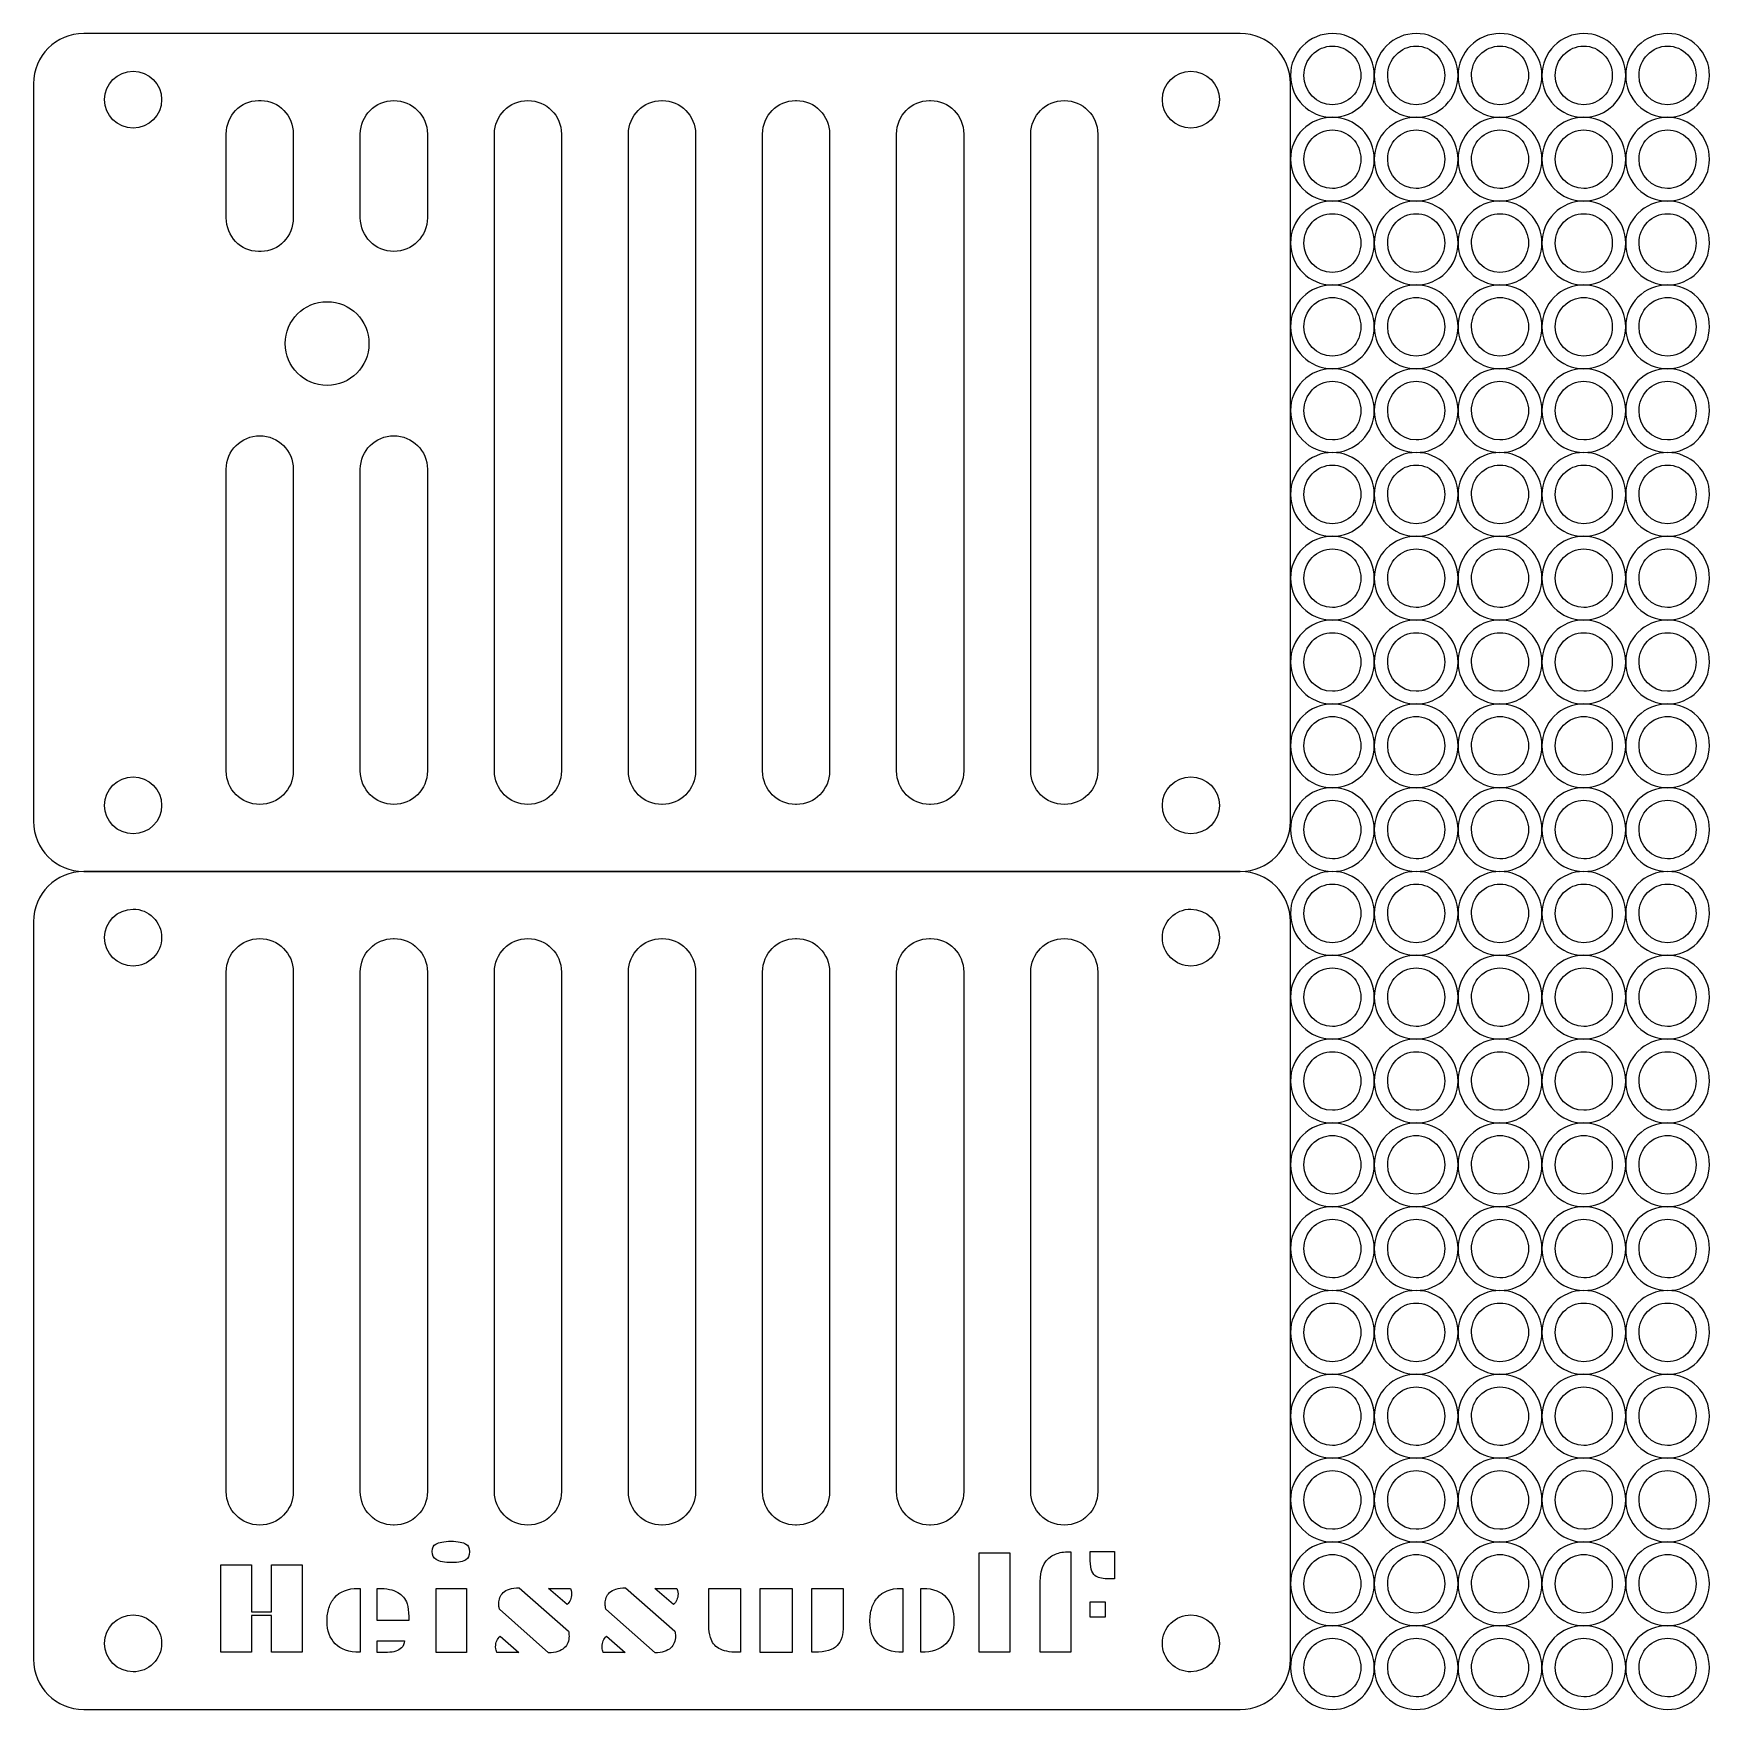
# Model space of a CAD drawing. Extents: x 0 to 100, y 0 to 100.
import ezdxf

# ---------------------------------------------------------------- set-up
doc = ezdxf.new("R2010")
doc.units = 0
doc.layers.add('Layer_1', color=7, linetype='CONTINUOUS')

msp = doc.modelspace()

# ---------------------------------------------------------------- linework, layer by layer
at = {"layer": 'Layer_1', "color": 7}
for p, q in [((71.99974, 99.999449), (3.000265, 99.999449)), ((3.000265, 99.999449), (3.000265, 99.999449)), ((77.49984, 100), (77.49984, 100)), ((77.49984, 99.249794), (77.49984, 99.249794)), ((82.499841, 100), (82.499841, 100)), ((82.499841, 99.249794), (82.499841, 99.249794)), ((87.499764, 100), (87.499764, 100)), ((87.499764, 99.249794), (87.499764, 99.249794)), ((92.499765, 100), (92.499765, 100)), ((92.499765, 99.249794), (92.499765, 99.249794)), ((97.499839, 100.000001), (97.499839, 100.000001)), ((97.499839, 99.249795), (97.499839, 99.249795)), ((5.943754, 97.755451), (5.943754, 97.755451)), ((69.05625, 97.755451), (69.05625, 97.755451)), ((0, 96.999735), (0, 52.999527)), ((75.000005, 52.999527), (75.000005, 96.999735)), ((13.419336, 95.999831), (13.580291, 95.999831)), ((13.419336, 95.999831), (13.419336, 95.999831)), ((21.500152, 95.999831), (21.500152, 95.999831)), ((29.499938, 95.999831), (29.499938, 95.999831)), ((37.484843, 95.999831), (37.515159, 95.999831)), ((37.484843, 95.999831), (37.484843, 95.999831)), ((45.470298, 95.999831), (45.52983, 95.999831)), ((45.470298, 95.999831), (45.470298, 95.999831)), ((53.470088, 95.999831), (53.53017, 95.999831)), ((53.470088, 95.999831), (53.470088, 95.999831)), ((61.50019, 95.999831), (61.50019, 95.999831)), ((77.49984, 95.000076), (77.49984, 95.000076)), ((77.49984, 94.24987), (77.49984, 94.24987)), ((82.499841, 95.000076), (82.499841, 95.000076)), ((82.499841, 94.24987), (82.499841, 94.24987)), ((87.499764, 95.000076), (87.499764, 95.000076)), ((87.499764, 94.24987), (87.499764, 94.24987)), ((92.499765, 95.000076), (92.499765, 95.000076)), ((92.499765, 94.24987), (92.499765, 94.24987)), ((97.499839, 95.000076), (97.499839, 95.000076)), ((97.499839, 94.24987), (97.499839, 94.24987)), ((11.500004, 88.999948), (11.500004, 94.000022)), ((15.500174, 94.000022), (15.500174, 88.999948)), ((19.499792, 88.999948), (19.499792, 94.000022)), ((23.499961, 94.000022), (23.499961, 88.999948)), ((27.50013, 55.999792), (27.50013, 94.000022)), ((31.499748, 94.000022), (31.499748, 55.999792)), ((35.499918, 55.999792), (35.499918, 94.000022)), ((39.500088, 94.000022), (39.500088, 55.999792)), ((43.500257, 55.999792), (43.500257, 94.000022)), ((47.499874, 94.000022), (47.499874, 55.999792)), ((51.500044, 55.999792), (51.500044, 94.000022)), ((55.500214, 94.000022), (55.500214, 55.999792)), ((59.49983, 55.999792), (59.49983, 94.000022)), ((63.5, 94.000022), (63.5, 55.999792)), ((77.49984, 90.000075), (77.49984, 90.000075)), ((77.49984, 89.249869), (77.49984, 89.249869)), ((82.499841, 90.000075), (82.499841, 90.000075)), ((82.499841, 89.249869), (82.499841, 89.249869)), ((87.499764, 90.000075), (87.499764, 90.000075)), ((87.499764, 89.249869), (87.499764, 89.249869)), ((92.499765, 90.000075), (92.499765, 90.000075)), ((92.499765, 89.249869), (92.499765, 89.249869)), ((97.499839, 90.000077), (97.499839, 90.000077)), ((97.499839, 89.249871), (97.499839, 89.249871)), ((13.580291, 87.000139), (13.419336, 87.000139)), ((77.49984, 85.000076), (77.49984, 85.000076)), ((77.49984, 84.24987), (77.49984, 84.24987)), ((82.499841, 85.000076), (82.499841, 85.000076)), ((82.499841, 84.24987), (82.499841, 84.24987)), ((87.499764, 85.000076), (87.499764, 85.000076)), ((87.499764, 84.24987), (87.499764, 84.24987)), ((92.499765, 85.000076), (92.499765, 85.000076)), ((92.499765, 84.24987), (92.499765, 84.24987)), ((97.499839, 85.000076), (97.499839, 85.000076)), ((97.499839, 84.24987), (97.499839, 84.24987)), ((17.516519, 83.999874), (17.516519, 83.999874)), ((77.49984, 80), (77.49984, 80)), ((77.49984, 79.249794), (77.49984, 79.249794)), ((82.499841, 80), (82.499841, 80)), ((82.499841, 79.249794), (82.499841, 79.249794)), ((87.499764, 80), (87.499764, 80)), ((87.499764, 79.249794), (87.499764, 79.249794)), ((92.499765, 80), (92.499765, 80)), ((92.499765, 79.249794), (92.499765, 79.249794)), ((97.499839, 80), (97.499839, 80)), ((97.499839, 79.249795), (97.499839, 79.249795)), ((13.499813, 76.000087), (13.499813, 76.000087)), ((21.500152, 76.000087), (21.500152, 76.000087)), ((11.500004, 55.999792), (11.500004, 74.000278)), ((15.500174, 74.000278), (15.500174, 55.999792)), ((19.499792, 55.999792), (19.499792, 74.000278)), ((23.499961, 74.000278), (23.499961, 55.999792)), ((77.49984, 75.000075), (77.49984, 75.000075)), ((77.49984, 74.249869), (77.49984, 74.249869)), ((82.499841, 75.000075), (82.499841, 75.000075)), ((82.499841, 74.249869), (82.499841, 74.249869)), ((87.499764, 75.000075), (87.499764, 75.000075)), ((87.499764, 74.249869), (87.499764, 74.249869)), ((92.499765, 75.000075), (92.499765, 75.000075)), ((92.499765, 74.249869), (92.499765, 74.249869)), ((97.499839, 75.000075), (97.499839, 75.000075)), ((97.499839, 74.249869), (97.499839, 74.249869)), ((77.49984, 70.000075), (77.49984, 70.000075)), ((77.49984, 69.249869), (77.49984, 69.249869)), ((82.499841, 70.000075), (82.499841, 70.000075)), ((82.499841, 69.249869), (82.499841, 69.249869)), ((87.499764, 70.000075), (87.499764, 70.000075)), ((87.499764, 69.249869), (87.499764, 69.249869)), ((92.499765, 70.000075), (92.499765, 70.000075)), ((92.499765, 69.249869), (92.499765, 69.249869)), ((97.499839, 70.000077), (97.499839, 70.000077)), ((97.499839, 69.249871), (97.499839, 69.249871)), ((77.49984, 65.000075), (77.49984, 65.000075)), ((77.49984, 64.249869), (77.49984, 64.249869)), ((82.499841, 65.000075), (82.499841, 65.000075)), ((82.499841, 64.249869), (82.499841, 64.249869)), ((87.499764, 65.000075), (87.499764, 65.000075)), ((87.499764, 64.249869), (87.499764, 64.249869)), ((92.499765, 65.000075), (92.499765, 65.000075)), ((92.499765, 64.249869), (92.499765, 64.249869)), ((97.499839, 65.000076), (97.499839, 65.000076)), ((97.499839, 64.24987), (97.499839, 64.24987)), ((77.49984, 60.000001), (77.49984, 60.000001)), ((77.49984, 59.249795), (77.49984, 59.249795)), ((82.499841, 60.000001), (82.499841, 60.000001)), ((82.499841, 59.249795), (82.499841, 59.249795)), ((87.499764, 60.000001), (87.499764, 60.000001)), ((87.499764, 59.249795), (87.499764, 59.249795)), ((92.499765, 60.000001), (92.499765, 60.000001)), ((92.499765, 59.249795), (92.499765, 59.249795)), ((97.499839, 60.000001), (97.499839, 60.000001)), ((97.499839, 59.249795), (97.499839, 59.249795)), ((5.943754, 55.643706), (5.943754, 55.643706)), ((69.05625, 55.643706), (69.05625, 55.643706)), ((77.49984, 55.000076), (77.49984, 55.000076)), ((77.49984, 54.24987), (77.49984, 54.24987)), ((82.499841, 55.000076), (82.499841, 55.000076)), ((82.499841, 54.24987), (82.499841, 54.24987)), ((87.499764, 55.000076), (87.499764, 55.000076)), ((87.499764, 54.24987), (87.499764, 54.24987)), ((92.499765, 55.000076), (92.499765, 55.000076)), ((92.499765, 54.24987), (92.499765, 54.24987)), ((97.499839, 55.000076), (97.499839, 55.000076)), ((97.499839, 54.24987), (97.499839, 54.24987)), ((37.515159, 53.999982), (37.484843, 53.999982)), ((45.52983, 53.999982), (45.470298, 53.999982)), ((53.53017, 53.999982), (53.470088, 53.999982)), ((3.000265, 49.999812), (71.99974, 49.999812)), ((71.99974, 49.999812), (3.000265, 49.999812)), ((3.000265, 49.999812), (3.000265, 49.999812)), ((77.49984, 50.000076), (77.49984, 50.000076)), ((77.49984, 49.24987), (77.49984, 49.24987)), ((82.499841, 50.000076), (82.499841, 50.000076)), ((82.499841, 49.24987), (82.499841, 49.24987)), ((87.499764, 50.000076), (87.499764, 50.000076)), ((87.499764, 49.24987), (87.499764, 49.24987)), ((92.499765, 50.000076), (92.499765, 50.000076)), ((92.499765, 49.24987), (92.499765, 49.24987)), ((97.499839, 50.000077), (97.499839, 50.000077)), ((97.499839, 49.249871), (97.499839, 49.249871)), ((5.943754, 47.755815), (5.943754, 47.755815)), ((69.05625, 47.755815), (69.05625, 47.755815)), ((0, 47.0001), (0, 2.999892)), ((13.499813, 46.000195), (13.499813, 46.000195)), ((21.485269, 46.000195), (21.515035, 46.000195)), ((21.485269, 46.000195), (21.485269, 46.000195)), ((29.499938, 46.000195), (29.499938, 46.000195)), ((37.484843, 46.000195), (37.515159, 46.000195)), ((37.484843, 46.000195), (37.484843, 46.000195)), ((45.470298, 46.000195), (45.52983, 46.000195)), ((45.470298, 46.000195), (45.470298, 46.000195)), ((53.470088, 46.000195), (53.53017, 46.000195)), ((53.470088, 46.000195), (53.470088, 46.000195)), ((61.50019, 46.000195), (61.50019, 46.000195)), ((75.000005, 2.999892), (75.000005, 47.0001)), ((77.49984, 45.000076), (77.49984, 45.000076)), ((77.49984, 44.24987), (77.49984, 44.24987)), ((82.499841, 45.000076), (82.499841, 45.000076)), ((82.499841, 44.24987), (82.499841, 44.24987)), ((87.499764, 45.000076), (87.499764, 45.000076)), ((87.499764, 44.24987), (87.499764, 44.24987)), ((92.499765, 45.000076), (92.499765, 45.000076)), ((92.499765, 44.24987), (92.499765, 44.24987)), ((97.499839, 45.000076), (97.499839, 45.000076)), ((97.499839, 44.24987), (97.499839, 44.24987)), ((11.500004, 13.000039), (11.500004, 43.999835)), ((15.500174, 43.999835), (15.500174, 13.000039)), ((19.499792, 13.000039), (19.499792, 43.999835)), ((23.499961, 43.999835), (23.499961, 13.000039)), ((27.50013, 13.000039), (27.50013, 43.999835)), ((31.499748, 43.999835), (31.499748, 13.000039)), ((35.499918, 13.000039), (35.499918, 43.999835)), ((39.500088, 43.999835), (39.500088, 13.000039)), ((43.500257, 13.000039), (43.500257, 43.999835)), ((47.499874, 43.999835), (47.499874, 13.000039)), ((51.500044, 13.000039), (51.500044, 43.999835)), ((55.500214, 43.999835), (55.500214, 13.000039)), ((59.49983, 13.000039), (59.49983, 43.999835)), ((63.5, 43.999835), (63.5, 13.000039)), ((77.49984, 39.999998), (77.49984, 39.999998)), ((77.49984, 39.249792), (77.49984, 39.249792)), ((82.499841, 39.999998), (82.499841, 39.999998)), ((82.499841, 39.249792), (82.499841, 39.249792)), ((87.499764, 39.999998), (87.499764, 39.999998)), ((87.499764, 39.249792), (87.499764, 39.249792)), ((92.499765, 39.999998), (92.499765, 39.999998)), ((92.499765, 39.249792), (92.499765, 39.249792)), ((97.499839, 39.999999), (97.499839, 39.999999)), ((97.499839, 39.249793), (97.499839, 39.249793)), ((77.49984, 35.000074), (77.49984, 35.000074)), ((77.49984, 34.249868), (77.49984, 34.249868)), ((82.499841, 35.000074), (82.499841, 35.000074)), ((82.499841, 34.249868), (82.499841, 34.249868)), ((87.499764, 35.000074), (87.499764, 35.000074)), ((87.499764, 34.249868), (87.499764, 34.249868)), ((92.499765, 35.000074), (92.499765, 35.000074)), ((92.499765, 34.249868), (92.499765, 34.249868)), ((97.499839, 35.000074), (97.499839, 35.000074)), ((97.499839, 34.249868), (97.499839, 34.249868)), ((77.49984, 30.000073), (77.49984, 30.000073)), ((82.499841, 30.000073), (82.499841, 30.000073)), ((87.499764, 30.000073), (87.499764, 30.000073)), ((92.499765, 30.000073), (92.499765, 30.000073)), ((97.499839, 30.000075), (97.499839, 30.000075)), ((77.49984, 29.249867), (77.49984, 29.249867)), ((82.499841, 29.249867), (82.499841, 29.249867)), ((87.499764, 29.249867), (87.499764, 29.249867)), ((92.499765, 29.249867), (92.499765, 29.249867)), ((97.499839, 29.249869), (97.499839, 29.249869)), ((77.49984, 25.000074), (77.49984, 25.000074)), ((82.499841, 25.000074), (82.499841, 25.000074)), ((87.499764, 25.000074), (87.499764, 25.000074)), ((92.499765, 25.000074), (92.499765, 25.000074)), ((97.499839, 25.000074), (97.499839, 25.000074)), ((77.49984, 24.249868), (77.49984, 24.249868)), ((82.499841, 24.249868), (82.499841, 24.249868)), ((87.499764, 24.249868), (87.499764, 24.249868)), ((92.499765, 24.249868), (92.499765, 24.249868)), ((97.499839, 24.249868), (97.499839, 24.249868)), ((77.499766, 19.999999), (77.499766, 19.999999)), ((77.499766, 19.249793), (77.499766, 19.249793)), ((82.499767, 19.999999), (82.499767, 19.999999)), ((82.499767, 19.249793), (82.499767, 19.249793)), ((87.49969, 19.999999), (87.49969, 19.999999)), ((87.49969, 19.249793), (87.49969, 19.249793)), ((92.499691, 19.999999), (92.499691, 19.999999)), ((92.499691, 19.249793), (92.499691, 19.249793)), ((97.499765, 19.999999), (97.499765, 19.999999)), ((97.499765, 19.249793), (97.499765, 19.249793)), ((77.499766, 15.000074), (77.499766, 15.000074)), ((82.499767, 15.000074), (82.499767, 15.000074)), ((87.49969, 15.000074), (87.49969, 15.000074)), ((92.499691, 15.000074), (92.499691, 15.000074)), ((97.499765, 15.000074), (97.499765, 15.000074)), ((77.499766, 14.249868), (77.499766, 14.249868)), ((82.499767, 14.249868), (82.499767, 14.249868)), ((87.49969, 14.249868), (87.49969, 14.249868)), ((92.499691, 14.249868), (92.499691, 14.249868)), ((97.499765, 14.249868), (97.499765, 14.249868)), ((21.515035, 11.000229), (21.485269, 11.000229)), ((37.515159, 11.000229), (37.484843, 11.000229)), ((45.52983, 11.000229), (45.470298, 11.000229)), ((53.53017, 11.000229), (53.470088, 11.000229)), ((24.908867, 10.038359), (24.908867, 10.038359)), ((77.499766, 10.000074), (77.499766, 10.000074)), ((82.499767, 10.000074), (82.499767, 10.000074)), ((87.49969, 10.000074), (87.49969, 10.000074)), ((92.499691, 10.000074), (92.499691, 10.000074)), ((97.499765, 10.000076), (97.499765, 10.000076)), ((24.013694, 9.872443), (24.014245, 9.872443)), ((24.014245, 9.872443), (24.014796, 9.872443)), ((25.793016, 9.873547), (25.793568, 9.873547)), ((25.793568, 9.873547), (25.79467, 9.873547)), ((56.433421, 9.339969), (58.257392, 9.339969)), ((56.433421, 3.410548), (56.433421, 9.339969)), ((56.433421, 9.339969), (56.433421, 9.339969)), ((58.257392, 9.339969), (58.257392, 3.410548)), ((60.983151, 9.275478), (60.984254, 9.275478)), ((60.984254, 9.275478), (60.984805, 9.275478)), ((61.818243, 9.414383), (61.895411, 9.414383)), ((61.818243, 9.413832), (61.818243, 9.414383)), ((61.818243, 9.414383), (61.818243, 9.414383)), ((61.895411, 9.414383), (61.895411, 3.410548)), ((63.05627, 9.418243), (64.503763, 9.418243)), ((63.05627, 9.41769), (63.05627, 9.418243)), ((63.05627, 9.418243), (63.05627, 9.418243)), ((63.05627, 8.865373), (63.05627, 9.41769)), ((64.503763, 9.418243), (64.503763, 7.792708)), ((77.499766, 9.249868), (77.499766, 9.249868)), ((82.499767, 9.249868), (82.499767, 9.249868)), ((87.49969, 9.249868), (87.49969, 9.249868)), ((92.499691, 9.249868), (92.499691, 9.249868)), ((97.499765, 9.24987), (97.499765, 9.24987)), ((11.173134, 8.637171), (12.997105, 8.637171)), ((11.173134, 3.418814), (11.173134, 8.637171)), ((11.173134, 8.637171), (11.173134, 8.637171)), ((12.997105, 8.637171), (12.997105, 5.821564)), ((14.203164, 5.821564), (14.203164, 8.637171)), ((14.203164, 8.637171), (16.027135, 8.637171)), ((16.027135, 8.637171), (16.027135, 3.418814)), ((25.802938, 8.93152), (25.802387, 8.93152)), ((25.80349, 8.93152), (25.802938, 8.93152)), ((19.369154, 7.22716), (19.487665, 7.22716)), ((19.369154, 7.22606), (19.369154, 7.22716)), ((19.369154, 7.22716), (19.369154, 7.22716)), ((19.487665, 7.22716), (19.487665, 3.410548)), ((20.499696, 7.22716), (20.572457, 7.22716)), ((20.499696, 5.300113), (20.499696, 7.22716)), ((20.499696, 7.22716), (20.499696, 7.22716)), ((24.017552, 7.222202), (25.841523, 7.222202)), ((24.017552, 3.409444), (24.017552, 7.222202)), ((24.017552, 7.222202), (24.017552, 7.222202)), ((25.841523, 7.222202), (25.841523, 3.409444)), ((28.972978, 7.260234), (28.972978, 7.25858)), ((28.972978, 7.260234), (28.972978, 7.260234)), ((28.972978, 7.25858), (31.922531, 4.666214)), ((30.72474, 7.22716), (32.033876, 7.22716)), ((31.834887, 6.266394), (30.72474, 7.22716)), ((30.72474, 7.22716), (30.72474, 7.22716)), ((35.322978, 7.260234), (35.322978, 7.25858)), ((35.322978, 7.260234), (35.322978, 7.260234)), ((35.322978, 7.25858), (38.272531, 4.666214)), ((37.07474, 7.22716), (38.383876, 7.22716)), ((38.184887, 6.266394), (37.07474, 7.22716)), ((37.07474, 7.22716), (37.07474, 7.22716)), ((40.297695, 7.22716), (42.183953, 7.22716)), ((40.297695, 7.224956), (40.297695, 7.22716)), ((40.297695, 7.22716), (40.297695, 7.22716)), ((40.297695, 5.015134), (40.297695, 7.224956)), ((42.183953, 7.22716), (42.183953, 3.410548)), ((43.36135, 7.222202), (45.259735, 7.222202)), ((43.36135, 3.405586), (43.36135, 7.222202)), ((43.36135, 7.222202), (43.36135, 7.222202)), ((45.259735, 7.222202), (45.259735, 3.405586)), ((46.432721, 7.22716), (48.318979, 7.22716)), ((46.432721, 3.410548), (46.432721, 7.22716)), ((46.432721, 7.22716), (46.432721, 7.22716)), ((48.318979, 7.22716), (48.318979, 5.017341)), ((51.760216, 7.22716), (51.878176, 7.22716)), ((51.760216, 7.22606), (51.760216, 7.22716)), ((51.760216, 7.22716), (51.760216, 7.22716)), ((51.878176, 7.22716), (51.878176, 3.410548)), ((52.948086, 7.22716), (53.066597, 7.22716)), ((52.948086, 3.410548), (52.948086, 7.22716)), ((52.948086, 7.22716), (52.948086, 7.22716)), ((60.07144, 3.410548), (60.07144, 7.597027)), ((64.503763, 7.792708), (64.224298, 7.792708)), ((27.793928, 5.976453), (27.777943, 6.090005)), ((28.02599, 6.975257), (28.026541, 6.975257)), ((34.143927, 5.976453), (34.127942, 6.090005)), ((34.37599, 6.975257), (34.376541, 6.975257)), ((63.05627, 6.420183), (63.941523, 6.420183)), ((63.05627, 5.517842), (63.05627, 6.420183)), ((63.05627, 6.420183), (63.05627, 6.420183)), ((63.941523, 6.420183), (63.941523, 5.517842)), ((5.943754, 5.643521), (5.943754, 5.643521)), ((12.997105, 5.821564), (14.203164, 5.821564)), ((14.203164, 5.59777), (12.997105, 5.59777)), ((12.997105, 5.59777), (12.997105, 3.418814)), ((14.203164, 3.418814), (14.203164, 5.59777)), ((22.389813, 5.300113), (20.499696, 5.300113)), ((22.389813, 5.554774), (22.389813, 5.300113)), ((30.737418, 3.379128), (27.793928, 5.976453)), ((37.087418, 3.379128), (34.143927, 5.976453)), ((63.941523, 5.517842), (63.05627, 5.517842)), ((69.05625, 5.643521), (69.05625, 5.643521)), ((77.499766, 5.000074), (77.499766, 5.000074)), ((82.499767, 5.000074), (82.499767, 5.000074)), ((87.49969, 5.000074), (87.49969, 5.000074)), ((92.499691, 5.000074), (92.499691, 5.000074)), ((97.499765, 5.000074), (97.499765, 5.000074)), ((20.499696, 4.088542), (22.130742, 4.088542)), ((20.499696, 3.409444), (20.499696, 4.088542)), ((20.499696, 4.088542), (20.499696, 4.088542)), ((27.839128, 4.365802), (28.950378, 3.409444)), ((27.839128, 4.365802), (27.839128, 4.365802)), ((34.189128, 4.365802), (35.300378, 3.409444)), ((34.189128, 4.365802), (34.189128, 4.365802)), ((40.389198, 4.298555), (40.388647, 4.298555)), ((77.499766, 4.249868), (77.499766, 4.249868)), ((82.499767, 4.249868), (82.499767, 4.249868)), ((87.49969, 4.249868), (87.49969, 4.249868)), ((92.499691, 4.249868), (92.499691, 4.249868)), ((97.499765, 4.249868), (97.499765, 4.249868)), ((12.997105, 3.418814), (11.173134, 3.418814)), ((16.027135, 3.418814), (14.203164, 3.418814)), ((19.487665, 3.410548), (19.472782, 3.410548)), ((21.126428, 3.409444), (20.499696, 3.409444)), ((25.841523, 3.409444), (24.017552, 3.409444)), ((28.950378, 3.409444), (27.643997, 3.409444)), ((31.670625, 3.673477), (31.669522, 3.673477)), ((31.671728, 3.673477), (31.670625, 3.673477)), ((35.300378, 3.409444), (33.993997, 3.409444)), ((38.020625, 3.673477), (38.019522, 3.673477)), ((38.021728, 3.673477), (38.020625, 3.673477)), ((42.183953, 3.410548), (42.015833, 3.410548)), ((45.259735, 3.405586), (43.36135, 3.405586)), ((46.600841, 3.410548), (46.432721, 3.410548)), ((51.878176, 3.410548), (51.863295, 3.410548)), ((52.962968, 3.410548), (52.948086, 3.410548)), ((58.257392, 3.410548), (56.433421, 3.410548)), ((61.895411, 3.410548), (60.07144, 3.410548)), ((3.000265, 0.000177), (71.99974, 0.000177))]:
    msp.add_line(p, q, dxfattribs=at)
for points in [[(3.000265, 99.999449), (1.338261, 99.999449), (0, 98.661739), (0, 96.999735)], [(75.000005, 96.999735), (75.000005, 98.661739), (73.661744, 99.999449), (71.99974, 99.999449)], [(75.732116, 99.267572), (75.263318, 98.79867), (74.999996, 98.162741), (75.000079, 97.499686)], [(77.49984, 100), (76.836785, 99.999937), (76.200915, 99.736474), (75.732116, 99.267572)], [(76.297754, 98.737174), (76.616558, 99.065385), (77.048962, 99.24978), (77.49984, 99.249794)], [(79.267921, 99.267767), (78.799003, 99.736685), (78.16299, 100.000084), (77.49984, 100)], [(77.49984, 99.249794), (77.950812, 99.249931), (78.383358, 99.065602), (78.702281, 98.737375)], [(80.000154, 97.499686), (80.000237, 98.162836), (79.736838, 98.798849), (79.267921, 99.267767)], [(80.732118, 99.267572), (80.263319, 98.79867), (79.999997, 98.162741), (80.00008, 97.499686)], [(82.499841, 100), (81.836787, 99.999937), (81.200916, 99.736474), (80.732118, 99.267572)], [(81.297756, 98.737174), (81.616559, 99.065385), (82.048964, 99.24978), (82.499841, 99.249794)], [(84.267922, 99.267767), (83.799004, 99.736685), (83.162991, 100.000084), (82.499841, 100)], [(82.499841, 99.249794), (82.950814, 99.249931), (83.383359, 99.065602), (83.702282, 98.737375)], [(85.000155, 97.499686), (85.000238, 98.162836), (84.73684, 98.798849), (84.267922, 99.267767)], [(85.73204, 99.267572), (85.263242, 98.79867), (84.99992, 98.162741), (85.000003, 97.499686)], [(87.499764, 100), (86.836709, 99.999937), (86.200839, 99.736474), (85.73204, 99.267572)], [(86.297678, 98.737174), (86.616482, 99.065385), (87.048886, 99.24978), (87.499764, 99.249794)], [(89.267844, 99.267767), (88.798927, 99.736685), (88.162914, 100.000084), (87.499764, 100)], [(87.499764, 99.249794), (87.950736, 99.249931), (88.383282, 99.065602), (88.702205, 98.737375)], [(90.000077, 97.499686), (90.000161, 98.162836), (89.736762, 98.798849), (89.267844, 99.267767)], [(90.732042, 99.267572), (90.263243, 98.79867), (89.999921, 98.162741), (90.000004, 97.499686)], [(92.499765, 100), (91.836711, 99.999937), (91.20084, 99.736474), (90.732042, 99.267572)], [(91.297679, 98.737174), (91.616483, 99.065385), (92.048888, 99.24978), (92.499765, 99.249794)], [(94.267846, 99.267767), (93.798928, 99.736685), (93.162915, 100.000084), (92.499765, 100)], [(92.499765, 99.249794), (92.950737, 99.249931), (93.383283, 99.065602), (93.702206, 98.737375)], [(95.000079, 97.499686), (95.000162, 98.162836), (94.736764, 98.798849), (94.267846, 99.267767)], [(95.732115, 99.267572), (95.263317, 98.79867), (94.999995, 98.162741), (95.000078, 97.499687)], [(97.499839, 100.000001), (96.836784, 99.999937), (96.200914, 99.736474), (95.732115, 99.267572)], [(96.297753, 98.737175), (96.616557, 99.065385), (97.048961, 99.249781), (97.499839, 99.249795)], [(99.267919, 99.267768), (98.799002, 99.736686), (98.162989, 100.000084), (97.499839, 100.000001)], [(97.499839, 99.249795), (97.950811, 99.249931), (98.383357, 99.065602), (98.70228, 98.737375)], [(100.000152, 97.499687), (100.000236, 98.162837), (99.736837, 98.79885), (99.267919, 99.267768)], [(75.799891, 97.499686), (75.799863, 97.963825), (75.978951, 98.408964), (76.297754, 98.737174)], [(78.702281, 98.737375), (79.021204, 98.409148), (79.200366, 97.963923), (79.200339, 97.499686)], [(80.799892, 97.499686), (80.799864, 97.963825), (80.978952, 98.408964), (81.297756, 98.737174)], [(83.702282, 98.737375), (84.021205, 98.409148), (84.200368, 97.963923), (84.20034, 97.499686)], [(85.799815, 97.499686), (85.799787, 97.963825), (85.978874, 98.408964), (86.297678, 98.737174)], [(88.702205, 98.737375), (89.021128, 98.409148), (89.20029, 97.963923), (89.200263, 97.499686)], [(90.799816, 97.499686), (90.799788, 97.963825), (90.978876, 98.408964), (91.297679, 98.737174)], [(93.702206, 98.737375), (94.021129, 98.409148), (94.200292, 97.963923), (94.200264, 97.499686)], [(95.79989, 97.499687), (95.799862, 97.963825), (95.978949, 98.408964), (96.297753, 98.737175)], [(98.70228, 98.737375), (99.021203, 98.409148), (99.200365, 97.963923), (99.200338, 97.499687)], [(4.243806, 96.055504), (4.243835, 96.994347), (5.004911, 97.755423), (5.943754, 97.755451)], [(5.943754, 97.755451), (6.882813, 97.755727), (7.644225, 96.994562), (7.644254, 96.055504)], [(67.355751, 96.055504), (67.355779, 96.994562), (68.117192, 97.755727), (69.05625, 97.755451)], [(69.05625, 97.755451), (69.995093, 97.755423), (70.75617, 96.994347), (70.756199, 96.055504)], [(75.000079, 97.499686), (75.000211, 96.119161), (76.119315, 95.000058), (77.49984, 94.999926)], [(77.49984, 95.750129), (76.561143, 95.750158), (75.800128, 96.533382), (75.799891, 97.499686)], [(79.200339, 97.499686), (79.200225, 97.035545), (79.020999, 96.590462), (78.702092, 96.262354)], [(79.267725, 95.731963), (79.736627, 96.200761), (80.00009, 96.836632), (80.000154, 97.499686)], [(80.00008, 97.499686), (80.000212, 96.119161), (81.119316, 95.000058), (82.499841, 94.999926)], [(82.499841, 95.750129), (81.561145, 95.750158), (80.80013, 96.533382), (80.799892, 97.499686)], [(84.20034, 97.499686), (84.200226, 97.035545), (84.021, 96.590462), (83.702093, 96.262354)], [(84.267726, 95.731963), (84.736628, 96.200761), (85.000091, 96.836632), (85.000155, 97.499686)], [(85.000003, 97.499686), (85.000135, 96.119161), (86.119239, 95.000058), (87.499764, 94.999926)], [(87.499764, 95.750129), (86.561067, 95.750158), (85.800052, 96.533382), (85.799815, 97.499686)], [(89.200263, 97.499686), (89.200149, 97.035545), (89.020923, 96.590462), (88.702016, 96.262354)], [(89.267649, 95.731963), (89.736551, 96.200761), (90.000014, 96.836632), (90.000077, 97.499686)], [(90.000004, 97.499686), (90.000136, 96.119161), (91.11924, 95.000058), (92.499765, 94.999926)], [(92.499765, 95.750129), (91.561069, 95.750158), (90.800054, 96.533382), (90.799816, 97.499686)], [(94.200264, 97.499686), (94.20015, 97.035545), (94.020924, 96.590462), (93.702017, 96.262354)], [(94.26765, 95.731963), (94.736552, 96.200761), (95.000015, 96.836632), (95.000079, 97.499686)], [(95.000078, 97.499687), (95.00021, 96.119162), (96.119314, 95.000058), (97.499839, 94.999926)], [(97.499839, 95.750129), (96.561142, 95.750158), (95.800127, 96.533382), (95.79989, 97.499687)], [(99.200338, 97.499687), (99.200224, 97.035546), (99.020998, 96.590462), (98.702091, 96.262354)], [(99.267724, 95.731963), (99.736626, 96.200762), (100.000089, 96.836633), (100.000152, 97.499687)], [(5.943754, 94.355556), (5.004911, 94.355584), (4.243835, 95.11666), (4.243806, 96.055504)], [(7.644254, 96.055504), (7.644225, 95.116445), (6.882813, 94.35528), (5.943754, 94.355556)], [(69.05625, 94.355556), (68.117192, 94.35528), (67.355779, 95.116445), (67.355751, 96.055504)], [(70.756199, 96.055504), (70.75617, 95.116659), (69.995093, 94.355584), (69.05625, 94.355556)], [(78.702092, 96.262354), (78.383184, 95.934246), (77.95072, 95.749993), (77.49984, 95.750129)], [(83.702093, 96.262354), (83.383186, 95.934246), (82.950721, 95.749993), (82.499841, 95.750129)], [(88.702016, 96.262354), (88.383108, 95.934246), (87.950644, 95.749993), (87.499764, 95.750129)], [(93.702017, 96.262354), (93.38311, 95.934246), (92.950645, 95.749993), (92.499765, 95.750129)], [(98.702091, 96.262354), (98.383183, 95.934246), (97.950719, 95.749993), (97.499839, 95.750129)], [(11.500004, 94.000022), (11.500004, 95.108022), (12.35594, 95.999831), (13.419336, 95.999831)], [(13.580291, 95.999831), (14.643687, 95.999831), (15.500174, 95.108022), (15.500174, 94.000022)], [(19.499792, 94.000022), (19.499792, 95.108022), (20.392153, 95.999831), (21.500152, 95.999831)], [(21.500152, 95.999831), (22.608151, 95.999831), (23.499961, 95.108022), (23.499961, 94.000022)], [(27.50013, 94.000022), (27.50013, 95.108022), (28.391939, 95.999831), (29.499938, 95.999831)], [(29.499938, 95.999831), (30.60794, 95.999831), (31.499748, 95.108022), (31.499748, 94.000022)], [(35.499918, 94.000022), (35.499918, 95.108022), (36.385142, 95.999831), (37.484843, 95.999831)], [(37.515159, 95.999831), (38.614864, 95.999831), (39.500088, 95.108022), (39.500088, 94.000022)], [(43.500257, 94.000022), (43.500257, 95.108022), (44.378894, 95.999831), (45.470298, 95.999831)], [(45.52983, 95.999831), (46.621237, 95.999831), (47.499874, 95.108022), (47.499874, 94.000022)], [(51.500044, 94.000022), (51.500044, 95.108022), (52.378681, 95.999831), (53.470088, 95.999831)], [(53.53017, 95.999831), (54.621577, 95.999831), (55.500214, 95.108022), (55.500214, 94.000022)], [(59.49983, 94.000022), (59.49983, 95.108022), (60.392191, 95.999831), (61.50019, 95.999831)], [(61.50019, 95.999831), (62.608192, 95.999831), (63.5, 95.108022), (63.5, 94.000022)], [(77.49984, 94.999926), (78.162894, 94.999842), (78.798823, 95.263165), (79.267725, 95.731963)], [(82.499841, 94.999926), (83.162895, 94.999842), (83.798824, 95.263165), (84.267726, 95.731963)], [(87.499764, 94.999926), (88.162818, 94.999842), (88.798747, 95.263165), (89.267649, 95.731963)], [(92.499765, 94.999926), (93.162819, 94.999842), (93.798748, 95.263165), (94.26765, 95.731963)], [(97.499839, 94.999926), (98.162893, 94.999843), (98.798822, 95.263165), (99.267724, 95.731963)], [(75.732116, 94.267647), (75.263318, 93.798745), (74.999996, 93.162816), (75.000079, 92.499762)], [(77.49984, 95.000076), (76.836785, 95.000012), (76.200915, 94.736549), (75.732116, 94.267647)], [(76.297754, 93.73725), (76.616558, 94.06546), (77.048962, 94.249856), (77.49984, 94.24987)], [(79.267921, 94.267843), (78.799003, 94.73676), (78.16299, 95.000159), (77.49984, 95.000076)], [(77.49984, 94.24987), (77.950812, 94.250006), (78.383358, 94.065677), (78.702281, 93.73745)], [(80.000154, 92.499762), (80.000237, 93.162912), (79.736838, 93.798925), (79.267921, 94.267843)], [(80.732118, 94.267647), (80.263319, 93.798745), (79.999997, 93.162816), (80.00008, 92.499762)], [(82.499841, 95.000076), (81.836787, 95.000012), (81.200916, 94.736549), (80.732118, 94.267647)], [(81.297756, 93.73725), (81.616559, 94.06546), (82.048964, 94.249856), (82.499841, 94.24987)], [(84.267922, 94.267843), (83.799004, 94.73676), (83.162991, 95.000159), (82.499841, 95.000076)], [(82.499841, 94.24987), (82.950814, 94.250006), (83.383359, 94.065677), (83.702282, 93.73745)], [(85.000155, 92.499762), (85.000238, 93.162912), (84.73684, 93.798925), (84.267922, 94.267843)], [(85.73204, 94.267647), (85.263242, 93.798745), (84.99992, 93.162816), (85.000003, 92.499762)], [(87.499764, 95.000076), (86.836709, 95.000012), (86.200839, 94.736549), (85.73204, 94.267647)], [(86.297678, 93.73725), (86.616482, 94.06546), (87.048886, 94.249856), (87.499764, 94.24987)], [(89.267844, 94.267843), (88.798927, 94.73676), (88.162914, 95.000159), (87.499764, 95.000076)], [(87.499764, 94.24987), (87.950736, 94.250006), (88.383282, 94.065677), (88.702205, 93.73745)], [(90.000077, 92.499762), (90.000161, 93.162912), (89.736762, 93.798925), (89.267844, 94.267843)], [(90.732042, 94.267647), (90.263243, 93.798745), (89.999921, 93.162816), (90.000004, 92.499762)], [(92.499765, 95.000076), (91.836711, 95.000012), (91.20084, 94.736549), (90.732042, 94.267647)], [(91.297679, 93.73725), (91.616483, 94.06546), (92.048888, 94.249856), (92.499765, 94.24987)], [(94.267846, 94.267843), (93.798928, 94.73676), (93.162915, 95.000159), (92.499765, 95.000076)], [(92.499765, 94.24987), (92.950737, 94.250006), (93.383283, 94.065677), (93.702206, 93.73745)], [(95.000079, 92.499762), (95.000162, 93.162912), (94.736764, 93.798925), (94.267846, 94.267843)], [(95.732115, 94.267647), (95.263317, 93.798745), (94.999995, 93.162816), (95.000078, 92.499762)], [(97.499839, 95.000076), (96.836784, 95.000012), (96.200914, 94.736549), (95.732115, 94.267647)], [(96.297753, 93.73725), (96.616557, 94.06546), (97.048961, 94.249856), (97.499839, 94.24987)], [(99.267919, 94.267843), (98.799002, 94.73676), (98.162989, 95.000159), (97.499839, 95.000076)], [(97.499839, 94.24987), (97.950811, 94.250006), (98.383357, 94.065677), (98.70228, 93.73745)], [(100.000152, 92.499762), (100.000236, 93.162912), (99.736837, 93.798925), (99.267919, 94.267843)], [(75.799891, 92.499762), (75.799863, 92.9639), (75.978951, 93.409039), (76.297754, 93.73725)], [(78.702281, 93.73745), (79.021204, 93.409223), (79.200366, 92.963998), (79.200339, 92.499762)], [(80.799892, 92.499762), (80.799864, 92.9639), (80.978952, 93.409039), (81.297756, 93.73725)], [(83.702282, 93.73745), (84.021205, 93.409223), (84.200368, 92.963998), (84.20034, 92.499762)], [(85.799815, 92.499762), (85.799787, 92.9639), (85.978874, 93.409039), (86.297678, 93.73725)], [(88.702205, 93.73745), (89.021128, 93.409223), (89.20029, 92.963998), (89.200263, 92.499762)], [(90.799816, 92.499762), (90.799788, 92.9639), (90.978876, 93.409039), (91.297679, 93.73725)], [(93.702206, 93.73745), (94.021129, 93.409223), (94.200292, 92.963998), (94.200264, 92.499762)], [(95.79989, 92.499762), (95.799862, 92.9639), (95.978949, 93.409039), (96.297753, 93.73725)], [(98.70228, 93.73745), (99.021203, 93.409223), (99.200365, 92.963998), (99.200338, 92.499762)], [(75.000079, 92.499762), (75.000211, 91.119237), (76.119315, 90.000133), (77.49984, 90.000001)], [(77.49984, 90.750204), (76.561143, 90.750233), (75.800128, 91.533457), (75.799891, 92.499762)], [(79.200339, 92.499762), (79.200225, 92.03562), (79.020999, 91.590537), (78.702092, 91.262429)], [(79.267725, 90.732038), (79.736627, 91.200837), (80.00009, 91.836708), (80.000154, 92.499762)], [(80.00008, 92.499762), (80.000212, 91.119237), (81.119316, 90.000133), (82.499841, 90.000001)], [(82.499841, 90.750204), (81.561145, 90.750233), (80.80013, 91.533457), (80.799892, 92.499762)], [(84.20034, 92.499762), (84.200226, 92.03562), (84.021, 91.590537), (83.702093, 91.262429)], [(84.267726, 90.732038), (84.736628, 91.200837), (85.000091, 91.836708), (85.000155, 92.499762)], [(85.000003, 92.499762), (85.000135, 91.119237), (86.119239, 90.000133), (87.499764, 90.000001)], [(87.499764, 90.750204), (86.561067, 90.750233), (85.800052, 91.533457), (85.799815, 92.499762)], [(89.200263, 92.499762), (89.200149, 92.03562), (89.020923, 91.590537), (88.702016, 91.262429)], [(89.267649, 90.732038), (89.736551, 91.200837), (90.000014, 91.836708), (90.000077, 92.499762)], [(90.000004, 92.499762), (90.000136, 91.119237), (91.11924, 90.000133), (92.499765, 90.000001)], [(92.499765, 90.750204), (91.561069, 90.750233), (90.800054, 91.533457), (90.799816, 92.499762)], [(94.200264, 92.499762), (94.20015, 92.03562), (94.020924, 91.590537), (93.702017, 91.262429)], [(94.26765, 90.732038), (94.736552, 91.200837), (95.000015, 91.836708), (95.000079, 92.499762)], [(95.000078, 92.499762), (95.00021, 91.119237), (96.119314, 90.000133), (97.499839, 90.000001)], [(97.499839, 90.750204), (96.561142, 90.750233), (95.800127, 91.533457), (95.79989, 92.499762)], [(99.200338, 92.499762), (99.200224, 92.03562), (99.020998, 91.590537), (98.702091, 91.262429)], [(99.267724, 90.732038), (99.736626, 91.200837), (100.000089, 91.836708), (100.000152, 92.499762)], [(78.702092, 91.262429), (78.383184, 90.934321), (77.95072, 90.750068), (77.49984, 90.750204)], [(83.702093, 91.262429), (83.383186, 90.934321), (82.950721, 90.750068), (82.499841, 90.750204)], [(88.702016, 91.262429), (88.383108, 90.934321), (87.950644, 90.750068), (87.499764, 90.750204)], [(93.702017, 91.262429), (93.38311, 90.934321), (92.950645, 90.750068), (92.499765, 90.750204)], [(98.702091, 91.262429), (98.383183, 90.934321), (97.950719, 90.750068), (97.499839, 90.750204)], [(77.49984, 90.000001), (78.162894, 89.999918), (78.798823, 90.26324), (79.267725, 90.732038)], [(82.499841, 90.000001), (83.162895, 89.999918), (83.798824, 90.26324), (84.267726, 90.732038)], [(87.499764, 90.000001), (88.162818, 89.999918), (88.798747, 90.26324), (89.267649, 90.732038)], [(92.499765, 90.000001), (93.162819, 89.999918), (93.798748, 90.26324), (94.26765, 90.732038)], [(97.499839, 90.000001), (98.162893, 89.999918), (98.798822, 90.26324), (99.267724, 90.732038)], [(75.732116, 89.267647), (75.263318, 88.798745), (74.999996, 88.162816), (75.000079, 87.499762)], [(77.49984, 90.000075), (76.836785, 90.000012), (76.200915, 89.736549), (75.732116, 89.267647)], [(76.297754, 88.737249), (76.616558, 89.06546), (77.048962, 89.249855), (77.49984, 89.249869)], [(79.267921, 89.267842), (78.799003, 89.73676), (78.16299, 90.000159), (77.49984, 90.000075)], [(77.49984, 89.249869), (77.950812, 89.250006), (78.383358, 89.065677), (78.702281, 88.73745)], [(80.000154, 87.499762), (80.000237, 88.162912), (79.736838, 88.798925), (79.267921, 89.267842)], [(80.732118, 89.267647), (80.263319, 88.798745), (79.999997, 88.162816), (80.00008, 87.499762)], [(82.499841, 90.000075), (81.836787, 90.000012), (81.200916, 89.736549), (80.732118, 89.267647)], [(81.297756, 88.737249), (81.616559, 89.06546), (82.048964, 89.249855), (82.499841, 89.249869)], [(84.267922, 89.267842), (83.799004, 89.73676), (83.162991, 90.000159), (82.499841, 90.000075)], [(82.499841, 89.249869), (82.950814, 89.250006), (83.383359, 89.065677), (83.702282, 88.73745)], [(85.000155, 87.499762), (85.000238, 88.162912), (84.73684, 88.798925), (84.267922, 89.267842)], [(85.73204, 89.267647), (85.263242, 88.798745), (84.99992, 88.162816), (85.000003, 87.499762)], [(87.499764, 90.000075), (86.836709, 90.000012), (86.200839, 89.736549), (85.73204, 89.267647)], [(86.297678, 88.737249), (86.616482, 89.06546), (87.048886, 89.249855), (87.499764, 89.249869)], [(89.267844, 89.267842), (88.798927, 89.73676), (88.162914, 90.000159), (87.499764, 90.000075)], [(87.499764, 89.249869), (87.950736, 89.250006), (88.383282, 89.065677), (88.702205, 88.73745)], [(90.000077, 87.499762), (90.000161, 88.162912), (89.736762, 88.798925), (89.267844, 89.267842)], [(90.732042, 89.267647), (90.263243, 88.798745), (89.999921, 88.162816), (90.000004, 87.499762)], [(92.499765, 90.000075), (91.836711, 90.000012), (91.20084, 89.736549), (90.732042, 89.267647)], [(91.297679, 88.737249), (91.616483, 89.06546), (92.048888, 89.249855), (92.499765, 89.249869)], [(94.267846, 89.267842), (93.798928, 89.73676), (93.162915, 90.000159), (92.499765, 90.000075)], [(92.499765, 89.249869), (92.950737, 89.250006), (93.383283, 89.065677), (93.702206, 88.73745)], [(95.000079, 87.499762), (95.000162, 88.162912), (94.736764, 88.798925), (94.267846, 89.267842)], [(95.732115, 89.267649), (95.263317, 88.798747), (94.999995, 88.162817), (95.000078, 87.499763)], [(97.499839, 90.000077), (96.836784, 90.000014), (96.200914, 89.73655), (95.732115, 89.267649)], [(96.297753, 88.737251), (96.616557, 89.065462), (97.048961, 89.249857), (97.499839, 89.249871)], [(99.267919, 89.267844), (98.799002, 89.736762), (98.162989, 90.00016), (97.499839, 90.000077)], [(97.499839, 89.249871), (97.950811, 89.250007), (98.383357, 89.065678), (98.70228, 88.737452)], [(100.000152, 87.499763), (100.000236, 88.162913), (99.736837, 88.798926), (99.267919, 89.267844)], [(13.419336, 87.000139), (12.35594, 87.000139), (11.500004, 87.891948), (11.500004, 88.999948)], [(15.500174, 88.999948), (15.500174, 87.891948), (14.643687, 87.000139), (13.580291, 87.000139)], [(21.500152, 87.000139), (20.392153, 87.000139), (19.499792, 87.891948), (19.499792, 88.999948)], [(23.499961, 88.999948), (23.499961, 87.891948), (22.608151, 87.000139), (21.500152, 87.000139)], [(75.799891, 87.499762), (75.799863, 87.9639), (75.978951, 88.409039), (76.297754, 88.737249)], [(78.702281, 88.73745), (79.021204, 88.409223), (79.200366, 87.963998), (79.200339, 87.499762)], [(80.799892, 87.499762), (80.799864, 87.9639), (80.978952, 88.409039), (81.297756, 88.737249)], [(83.702282, 88.73745), (84.021205, 88.409223), (84.200368, 87.963998), (84.20034, 87.499762)], [(85.799815, 87.499762), (85.799787, 87.9639), (85.978874, 88.409039), (86.297678, 88.737249)], [(88.702205, 88.73745), (89.021128, 88.409223), (89.20029, 87.963998), (89.200263, 87.499762)], [(90.799816, 87.499762), (90.799788, 87.9639), (90.978876, 88.409039), (91.297679, 88.737249)], [(93.702206, 88.73745), (94.021129, 88.409223), (94.200292, 87.963998), (94.200264, 87.499762)], [(95.79989, 87.499763), (95.799862, 87.963902), (95.978949, 88.409041), (96.297753, 88.737251)], [(98.70228, 88.737452), (99.021203, 88.409225), (99.200365, 87.964), (99.200338, 87.499763)], [(75.000079, 87.499762), (75.000211, 86.119237), (76.119315, 85.000133), (77.49984, 85.000001)], [(77.49984, 85.750204), (76.561143, 85.750233), (75.800128, 86.533457), (75.799891, 87.499762)], [(79.200339, 87.499762), (79.200225, 87.03562), (79.020999, 86.590537), (78.702092, 86.262429)], [(79.267725, 85.732038), (79.736627, 86.200836), (80.00009, 86.836707), (80.000154, 87.499762)], [(80.00008, 87.499762), (80.000212, 86.119237), (81.119316, 85.000133), (82.499841, 85.000001)], [(82.499841, 85.750204), (81.561145, 85.750233), (80.80013, 86.533457), (80.799892, 87.499762)], [(84.20034, 87.499762), (84.200226, 87.03562), (84.021, 86.590537), (83.702093, 86.262429)], [(84.267726, 85.732038), (84.736628, 86.200836), (85.000091, 86.836707), (85.000155, 87.499762)], [(85.000003, 87.499762), (85.000135, 86.119237), (86.119239, 85.000133), (87.499764, 85.000001)], [(87.499764, 85.750204), (86.561067, 85.750233), (85.800052, 86.533457), (85.799815, 87.499762)], [(89.200263, 87.499762), (89.200149, 87.03562), (89.020923, 86.590537), (88.702016, 86.262429)], [(89.267649, 85.732038), (89.736551, 86.200836), (90.000014, 86.836707), (90.000077, 87.499762)], [(90.000004, 87.499762), (90.000136, 86.119237), (91.11924, 85.000133), (92.499765, 85.000001)], [(92.499765, 85.750204), (91.561069, 85.750233), (90.800054, 86.533457), (90.799816, 87.499762)], [(94.200264, 87.499762), (94.20015, 87.03562), (94.020924, 86.590537), (93.702017, 86.262429)], [(94.26765, 85.732038), (94.736552, 86.200836), (95.000015, 86.836707), (95.000079, 87.499762)], [(95.000078, 87.499763), (95.00021, 86.119238), (96.119314, 85.000135), (97.499839, 85.000002)], [(97.499839, 85.750206), (96.561142, 85.750235), (95.800127, 86.533458), (95.79989, 87.499763)], [(99.200338, 87.499763), (99.200224, 87.035622), (99.020998, 86.590538), (98.702091, 86.262431)], [(99.267724, 85.73204), (99.736626, 86.200838), (100.000089, 86.836709), (100.000152, 87.499763)], [(78.702092, 86.262429), (78.383184, 85.934321), (77.95072, 85.750068), (77.49984, 85.750204)], [(83.702093, 86.262429), (83.383186, 85.934321), (82.950721, 85.750068), (82.499841, 85.750204)], [(88.702016, 86.262429), (88.383108, 85.934321), (87.950644, 85.750068), (87.499764, 85.750204)], [(93.702017, 86.262429), (93.38311, 85.934321), (92.950645, 85.750068), (92.499765, 85.750204)], [(98.702091, 86.262431), (98.383183, 85.934323), (97.950719, 85.750069), (97.499839, 85.750206)], [(77.49984, 85.000001), (78.162894, 84.999918), (78.798823, 85.26324), (79.267725, 85.732038)], [(82.499841, 85.000001), (83.162895, 84.999918), (83.798824, 85.26324), (84.267726, 85.732038)], [(87.499764, 85.000001), (88.162818, 84.999918), (88.798747, 85.26324), (89.267649, 85.732038)], [(92.499765, 85.000001), (93.162819, 84.999918), (93.798748, 85.26324), (94.26765, 85.732038)], [(97.499839, 85.000002), (98.162893, 84.999919), (98.798822, 85.263242), (99.267724, 85.73204)], [(75.732116, 84.267647), (75.263318, 83.798745), (74.999996, 83.162816), (75.000079, 82.499762)], [(77.49984, 85.000076), (76.836785, 85.000012), (76.200915, 84.736549), (75.732116, 84.267647)], [(76.297754, 83.73725), (76.616558, 84.06546), (77.048962, 84.249856), (77.49984, 84.24987)], [(79.267921, 84.267843), (78.799003, 84.73676), (78.16299, 85.000159), (77.49984, 85.000076)], [(77.49984, 84.24987), (77.950812, 84.250006), (78.383358, 84.065677), (78.702281, 83.73745)], [(80.000154, 82.499762), (80.000237, 83.162912), (79.736838, 83.798925), (79.267921, 84.267843)], [(80.732118, 84.267647), (80.263319, 83.798745), (79.999997, 83.162816), (80.00008, 82.499762)], [(82.499841, 85.000076), (81.836787, 85.000012), (81.200916, 84.736549), (80.732118, 84.267647)], [(81.297756, 83.73725), (81.616559, 84.06546), (82.048964, 84.249856), (82.499841, 84.24987)], [(84.267922, 84.267843), (83.799004, 84.73676), (83.162991, 85.000159), (82.499841, 85.000076)], [(82.499841, 84.24987), (82.950814, 84.250006), (83.383359, 84.065677), (83.702282, 83.73745)], [(85.000155, 82.499762), (85.000238, 83.162912), (84.73684, 83.798925), (84.267922, 84.267843)], [(85.73204, 84.267647), (85.263242, 83.798745), (84.99992, 83.162816), (85.000003, 82.499762)], [(87.499764, 85.000076), (86.836709, 85.000012), (86.200839, 84.736549), (85.73204, 84.267647)], [(86.297678, 83.73725), (86.616482, 84.06546), (87.048886, 84.249856), (87.499764, 84.24987)], [(89.267844, 84.267843), (88.798927, 84.73676), (88.162914, 85.000159), (87.499764, 85.000076)], [(87.499764, 84.24987), (87.950736, 84.250006), (88.383282, 84.065677), (88.702205, 83.73745)], [(90.000077, 82.499762), (90.000161, 83.162912), (89.736762, 83.798925), (89.267844, 84.267843)], [(90.732042, 84.267647), (90.263243, 83.798745), (89.999921, 83.162816), (90.000004, 82.499762)], [(92.499765, 85.000076), (91.836711, 85.000012), (91.20084, 84.736549), (90.732042, 84.267647)], [(91.297679, 83.73725), (91.616483, 84.06546), (92.048888, 84.249856), (92.499765, 84.24987)], [(94.267846, 84.267843), (93.798928, 84.73676), (93.162915, 85.000159), (92.499765, 85.000076)], [(92.499765, 84.24987), (92.950737, 84.250006), (93.383283, 84.065677), (93.702206, 83.73745)], [(95.000079, 82.499762), (95.000162, 83.162912), (94.736764, 83.798925), (94.267846, 84.267843)], [(95.732115, 84.267647), (95.263317, 83.798745), (94.999995, 83.162816), (95.000078, 82.499762)], [(97.499839, 85.000076), (96.836784, 85.000012), (96.200914, 84.736549), (95.732115, 84.267647)], [(96.297753, 83.73725), (96.616557, 84.06546), (97.048961, 84.249856), (97.499839, 84.24987)], [(99.267919, 84.267843), (98.799002, 84.736761), (98.162989, 85.000159), (97.499839, 85.000076)], [(97.499839, 84.24987), (97.950811, 84.250006), (98.383357, 84.065677), (98.70228, 83.73745)], [(100.000152, 82.499762), (100.000236, 83.162912), (99.736837, 83.798925), (99.267919, 84.267843)], [(15.016207, 81.500113), (15.016338, 82.880854), (16.135778, 84.000026), (17.516519, 83.999874)], [(17.516519, 83.999874), (18.897045, 83.999722), (20.016128, 82.880638), (20.01628, 81.500113)], [(75.799891, 82.499762), (75.799863, 82.9639), (75.978951, 83.409039), (76.297754, 83.73725)], [(78.702281, 83.73745), (79.021204, 83.409223), (79.200366, 82.963998), (79.200339, 82.499762)], [(80.799892, 82.499762), (80.799864, 82.9639), (80.978952, 83.409039), (81.297756, 83.73725)], [(83.702282, 83.73745), (84.021205, 83.409223), (84.200368, 82.963998), (84.20034, 82.499762)], [(85.799815, 82.499762), (85.799787, 82.9639), (85.978874, 83.409039), (86.297678, 83.73725)], [(88.702205, 83.73745), (89.021128, 83.409223), (89.20029, 82.963998), (89.200263, 82.499762)], [(90.799816, 82.499762), (90.799788, 82.9639), (90.978876, 83.409039), (91.297679, 83.73725)], [(93.702206, 83.73745), (94.021129, 83.409223), (94.200292, 82.963998), (94.200264, 82.499762)], [(95.79989, 82.499762), (95.799862, 82.9639), (95.978949, 83.409039), (96.297753, 83.73725)], [(98.70228, 83.73745), (99.021203, 83.409223), (99.200365, 82.963999), (99.200338, 82.499762)], [(75.000079, 82.499762), (75.000211, 81.119237), (76.119315, 80.000133), (77.49984, 80.000001)], [(77.49984, 80.750204), (76.561143, 80.750233), (75.800128, 81.533457), (75.799891, 82.499762)], [(79.200339, 82.499762), (79.200225, 82.03562), (79.020999, 81.590537), (78.702092, 81.262429)], [(79.267725, 80.732038), (79.736627, 81.200837), (80.00009, 81.836707), (80.000154, 82.499762)], [(80.00008, 82.499762), (80.000212, 81.119237), (81.119316, 80.000133), (82.499841, 80.000001)], [(82.499841, 80.750204), (81.561145, 80.750233), (80.80013, 81.533457), (80.799892, 82.499762)], [(84.20034, 82.499762), (84.200226, 82.03562), (84.021, 81.590537), (83.702093, 81.262429)], [(84.267726, 80.732038), (84.736628, 81.200837), (85.000091, 81.836707), (85.000155, 82.499762)], [(85.000003, 82.499762), (85.000135, 81.119237), (86.119239, 80.000133), (87.499764, 80.000001)], [(87.499764, 80.750204), (86.561067, 80.750233), (85.800052, 81.533457), (85.799815, 82.499762)], [(89.200263, 82.499762), (89.200149, 82.03562), (89.020923, 81.590537), (88.702016, 81.262429)], [(89.267649, 80.732038), (89.736551, 81.200837), (90.000014, 81.836707), (90.000077, 82.499762)], [(90.000004, 82.499762), (90.000136, 81.119237), (91.11924, 80.000133), (92.499765, 80.000001)], [(92.499765, 80.750204), (91.561069, 80.750233), (90.800054, 81.533457), (90.799816, 82.499762)], [(94.200264, 82.499762), (94.20015, 82.03562), (94.020924, 81.590537), (93.702017, 81.262429)], [(94.26765, 80.732038), (94.736552, 81.200837), (95.000015, 81.836707), (95.000079, 82.499762)], [(95.000078, 82.499762), (95.00021, 81.119237), (96.119314, 80.000133), (97.499839, 80.000001)], [(97.499839, 80.750204), (96.561142, 80.750233), (95.800127, 81.533457), (95.79989, 82.499762)], [(99.200338, 82.499762), (99.200224, 82.035621), (99.020998, 81.590537), (98.702091, 81.262429)], [(99.267724, 80.732039), (99.736626, 81.200837), (100.000089, 81.836708), (100.000152, 82.499762)], [(17.516519, 78.9998), (16.135563, 78.999628), (15.016034, 80.119157), (15.016207, 81.500113)], [(20.01628, 81.500113), (20.016433, 80.119372), (18.89726, 78.999932), (17.516519, 78.9998)], [(78.702092, 81.262429), (78.383184, 80.934321), (77.95072, 80.750068), (77.49984, 80.750204)], [(83.702093, 81.262429), (83.383186, 80.934321), (82.950721, 80.750068), (82.499841, 80.750204)], [(88.702016, 81.262429), (88.383108, 80.934321), (87.950644, 80.750068), (87.499764, 80.750204)], [(93.702017, 81.262429), (93.38311, 80.934321), (92.950645, 80.750068), (92.499765, 80.750204)], [(98.702091, 81.262429), (98.383183, 80.934322), (97.950719, 80.750068), (97.499839, 80.750204)], [(77.49984, 80.000001), (78.162894, 79.999918), (78.798823, 80.26324), (79.267725, 80.732038)], [(82.499841, 80.000001), (83.162895, 79.999918), (83.798824, 80.26324), (84.267726, 80.732038)], [(87.499764, 80.000001), (88.162818, 79.999918), (88.798747, 80.26324), (89.267649, 80.732038)], [(92.499765, 80.000001), (93.162819, 79.999918), (93.798748, 80.26324), (94.26765, 80.732038)], [(97.499839, 80.000001), (98.162893, 79.999918), (98.798822, 80.26324), (99.267724, 80.732039)], [(75.732116, 79.267572), (75.263318, 78.79867), (74.999996, 78.16274), (75.000079, 77.499686)], [(77.49984, 80), (76.836785, 79.999937), (76.200915, 79.736474), (75.732116, 79.267572)], [(76.297754, 78.737174), (76.616558, 79.065385), (77.048962, 79.24978), (77.49984, 79.249794)], [(79.267921, 79.267767), (78.799003, 79.736685), (78.16299, 80.000083), (77.49984, 80)], [(77.49984, 79.249794), (77.950812, 79.249931), (78.383358, 79.065601), (78.702281, 78.737375)], [(80.000154, 77.499686), (80.000237, 78.162836), (79.736838, 78.798849), (79.267921, 79.267767)], [(80.732118, 79.267572), (80.263319, 78.79867), (79.999997, 78.16274), (80.00008, 77.499686)], [(82.499841, 80), (81.836787, 79.999937), (81.200916, 79.736474), (80.732118, 79.267572)], [(81.297756, 78.737174), (81.616559, 79.065385), (82.048964, 79.24978), (82.499841, 79.249794)], [(84.267922, 79.267767), (83.799004, 79.736685), (83.162991, 80.000083), (82.499841, 80)], [(82.499841, 79.249794), (82.950814, 79.249931), (83.383359, 79.065601), (83.702282, 78.737375)], [(85.000155, 77.499686), (85.000238, 78.162836), (84.73684, 78.798849), (84.267922, 79.267767)], [(85.73204, 79.267572), (85.263242, 78.79867), (84.99992, 78.16274), (85.000003, 77.499686)], [(87.499764, 80), (86.836709, 79.999937), (86.200839, 79.736474), (85.73204, 79.267572)], [(86.297678, 78.737174), (86.616482, 79.065385), (87.048886, 79.24978), (87.499764, 79.249794)], [(89.267844, 79.267767), (88.798927, 79.736685), (88.162914, 80.000083), (87.499764, 80)], [(87.499764, 79.249794), (87.950736, 79.249931), (88.383282, 79.065601), (88.702205, 78.737375)], [(90.000077, 77.499686), (90.000161, 78.162836), (89.736762, 78.798849), (89.267844, 79.267767)], [(90.732042, 79.267572), (90.263243, 78.79867), (89.999921, 78.16274), (90.000004, 77.499686)], [(92.499765, 80), (91.836711, 79.999937), (91.20084, 79.736474), (90.732042, 79.267572)], [(91.297679, 78.737174), (91.616483, 79.065385), (92.048888, 79.24978), (92.499765, 79.249794)], [(94.267846, 79.267767), (93.798928, 79.736685), (93.162915, 80.000083), (92.499765, 80)], [(92.499765, 79.249794), (92.950737, 79.249931), (93.383283, 79.065601), (93.702206, 78.737375)], [(95.000079, 77.499686), (95.000162, 78.162836), (94.736764, 78.798849), (94.267846, 79.267767)], [(95.732115, 79.267572), (95.263317, 78.79867), (94.999995, 78.162741), (95.000078, 77.499687)], [(97.499839, 80), (96.836784, 79.999937), (96.200914, 79.736474), (95.732115, 79.267572)], [(96.297753, 78.737175), (96.616557, 79.065385), (97.048961, 79.249781), (97.499839, 79.249795)], [(99.267919, 79.267767), (98.799002, 79.736685), (98.162989, 80.000084), (97.499839, 80)], [(97.499839, 79.249795), (97.950811, 79.249931), (98.383357, 79.065602), (98.70228, 78.737375)], [(100.000152, 77.499687), (100.000236, 78.162837), (99.736837, 78.79885), (99.267919, 79.267767)], [(75.799891, 77.499686), (75.799863, 77.963825), (75.978951, 78.408964), (76.297754, 78.737174)], [(78.702281, 78.737375), (79.021204, 78.409148), (79.200366, 77.963923), (79.200339, 77.499686)], [(80.799892, 77.499686), (80.799864, 77.963825), (80.978952, 78.408964), (81.297756, 78.737174)], [(83.702282, 78.737375), (84.021205, 78.409148), (84.200368, 77.963923), (84.20034, 77.499686)], [(85.799815, 77.499686), (85.799787, 77.963825), (85.978874, 78.408964), (86.297678, 78.737174)], [(88.702205, 78.737375), (89.021128, 78.409148), (89.20029, 77.963923), (89.200263, 77.499686)], [(90.799816, 77.499686), (90.799788, 77.963825), (90.978876, 78.408964), (91.297679, 78.737174)], [(93.702206, 78.737375), (94.021129, 78.409148), (94.200292, 77.963923), (94.200264, 77.499686)], [(95.79989, 77.499687), (95.799862, 77.963825), (95.978949, 78.408964), (96.297753, 78.737175)], [(98.70228, 78.737375), (99.021203, 78.409148), (99.200365, 77.963923), (99.200338, 77.499687)], [(75.000079, 77.499686), (75.000211, 76.119161), (76.119315, 75.000058), (77.49984, 74.999926)], [(77.49984, 75.750129), (76.561143, 75.750158), (75.800128, 76.533381), (75.799891, 77.499686)], [(79.200339, 77.499686), (79.200225, 77.035545), (79.020999, 76.590462), (78.702092, 76.262354)], [(79.267725, 75.731963), (79.736627, 76.200761), (80.00009, 76.836632), (80.000154, 77.499686)], [(80.00008, 77.499686), (80.000212, 76.119161), (81.119316, 75.000058), (82.499841, 74.999926)], [(82.499841, 75.750129), (81.561145, 75.750158), (80.80013, 76.533381), (80.799892, 77.499686)], [(84.20034, 77.499686), (84.200226, 77.035545), (84.021, 76.590462), (83.702093, 76.262354)], [(84.267726, 75.731963), (84.736628, 76.200761), (85.000091, 76.836632), (85.000155, 77.499686)], [(85.000003, 77.499686), (85.000135, 76.119161), (86.119239, 75.000058), (87.499764, 74.999926)], [(87.499764, 75.750129), (86.561067, 75.750158), (85.800052, 76.533381), (85.799815, 77.499686)], [(89.200263, 77.499686), (89.200149, 77.035545), (89.020923, 76.590462), (88.702016, 76.262354)], [(89.267649, 75.731963), (89.736551, 76.200761), (90.000014, 76.836632), (90.000077, 77.499686)], [(90.000004, 77.499686), (90.000136, 76.119161), (91.11924, 75.000058), (92.499765, 74.999926)], [(92.499765, 75.750129), (91.561069, 75.750158), (90.800054, 76.533381), (90.799816, 77.499686)], [(94.200264, 77.499686), (94.20015, 77.035545), (94.020924, 76.590462), (93.702017, 76.262354)], [(94.26765, 75.731963), (94.736552, 76.200761), (95.000015, 76.836632), (95.000079, 77.499686)], [(95.000078, 77.499687), (95.00021, 76.119162), (96.119314, 75.000058), (97.499839, 74.999926)], [(97.499839, 75.750129), (96.561142, 75.750158), (95.800127, 76.533382), (95.79989, 77.499687)], [(99.200338, 77.499687), (99.200224, 77.035545), (99.020998, 76.590462), (98.702091, 76.262354)], [(99.267724, 75.731963), (99.736626, 76.200762), (100.000089, 76.836632), (100.000152, 77.499687)], [(78.702092, 76.262354), (78.383184, 75.934246), (77.95072, 75.749992), (77.49984, 75.750129)], [(83.702093, 76.262354), (83.383186, 75.934246), (82.950721, 75.749992), (82.499841, 75.750129)], [(88.702016, 76.262354), (88.383108, 75.934246), (87.950644, 75.749992), (87.499764, 75.750129)], [(93.702017, 76.262354), (93.38311, 75.934246), (92.950645, 75.749992), (92.499765, 75.750129)], [(98.702091, 76.262354), (98.383183, 75.934246), (97.950719, 75.749993), (97.499839, 75.750129)], [(11.500004, 74.000278), (11.500004, 75.108278), (12.391813, 76.000087), (13.499813, 76.000087)], [(13.499813, 76.000087), (14.607813, 76.000087), (15.500174, 75.108278), (15.500174, 74.000278)], [(19.499792, 74.000278), (19.499792, 75.108278), (20.392153, 76.000087), (21.500152, 76.000087)], [(21.500152, 76.000087), (22.608151, 76.000087), (23.499961, 75.108278), (23.499961, 74.000278)], [(77.49984, 74.999926), (78.162894, 74.999842), (78.798823, 75.263165), (79.267725, 75.731963)], [(82.499841, 74.999926), (83.162895, 74.999842), (83.798824, 75.263165), (84.267726, 75.731963)], [(87.499764, 74.999926), (88.162818, 74.999842), (88.798747, 75.263165), (89.267649, 75.731963)], [(92.499765, 74.999926), (93.162819, 74.999842), (93.798748, 75.263165), (94.26765, 75.731963)], [(97.499839, 74.999926), (98.162893, 74.999843), (98.798822, 75.263165), (99.267724, 75.731963)], [(75.732116, 74.267647), (75.263318, 73.798745), (74.999996, 73.162816), (75.000079, 72.499761)], [(77.49984, 75.000075), (76.836785, 75.000012), (76.200915, 74.736549), (75.732116, 74.267647)], [(76.297754, 73.737249), (76.616558, 74.06546), (77.048962, 74.249855), (77.49984, 74.249869)], [(79.267921, 74.267842), (78.799003, 74.73676), (78.16299, 75.000159), (77.49984, 75.000075)], [(77.49984, 74.249869), (77.950812, 74.250006), (78.383358, 74.065677), (78.702281, 73.73745)], [(80.000154, 72.499761), (80.000237, 73.162911), (79.736838, 73.798924), (79.267921, 74.267842)], [(80.732118, 74.267647), (80.263319, 73.798745), (79.999997, 73.162816), (80.00008, 72.499761)], [(82.499841, 75.000075), (81.836787, 75.000012), (81.200916, 74.736549), (80.732118, 74.267647)], [(81.297756, 73.737249), (81.616559, 74.06546), (82.048964, 74.249855), (82.499841, 74.249869)], [(84.267922, 74.267842), (83.799004, 74.73676), (83.162991, 75.000159), (82.499841, 75.000075)], [(82.499841, 74.249869), (82.950814, 74.250006), (83.383359, 74.065677), (83.702282, 73.73745)], [(85.000155, 72.499761), (85.000238, 73.162911), (84.73684, 73.798924), (84.267922, 74.267842)], [(85.73204, 74.267647), (85.263242, 73.798745), (84.99992, 73.162816), (85.000003, 72.499761)], [(87.499764, 75.000075), (86.836709, 75.000012), (86.200839, 74.736549), (85.73204, 74.267647)], [(86.297678, 73.737249), (86.616482, 74.06546), (87.048886, 74.249855), (87.499764, 74.249869)], [(89.267844, 74.267842), (88.798927, 74.73676), (88.162914, 75.000159), (87.499764, 75.000075)], [(87.499764, 74.249869), (87.950736, 74.250006), (88.383282, 74.065677), (88.702205, 73.73745)], [(90.000077, 72.499761), (90.000161, 73.162911), (89.736762, 73.798924), (89.267844, 74.267842)], [(90.732042, 74.267647), (90.263243, 73.798745), (89.999921, 73.162816), (90.000004, 72.499761)], [(92.499765, 75.000075), (91.836711, 75.000012), (91.20084, 74.736549), (90.732042, 74.267647)], [(91.297679, 73.737249), (91.616483, 74.06546), (92.048888, 74.249855), (92.499765, 74.249869)], [(94.267846, 74.267842), (93.798928, 74.73676), (93.162915, 75.000159), (92.499765, 75.000075)], [(92.499765, 74.249869), (92.950737, 74.250006), (93.383283, 74.065677), (93.702206, 73.73745)], [(95.000079, 72.499761), (95.000162, 73.162911), (94.736764, 73.798924), (94.267846, 74.267842)], [(95.732115, 74.267647), (95.263317, 73.798745), (94.999995, 73.162816), (95.000078, 72.499761)], [(97.499839, 75.000075), (96.836784, 75.000012), (96.200914, 74.736549), (95.732115, 74.267647)], [(96.297753, 73.737249), (96.616557, 74.06546), (97.048961, 74.249855), (97.499839, 74.249869)], [(99.267919, 74.267842), (98.799002, 74.73676), (98.162989, 75.000159), (97.499839, 75.000075)], [(97.499839, 74.249869), (97.950811, 74.250006), (98.383357, 74.065677), (98.70228, 73.73745)], [(100.000152, 72.499761), (100.000236, 73.162911), (99.736837, 73.798924), (99.267919, 74.267842)], [(75.799891, 72.499761), (75.799863, 72.9639), (75.978951, 73.409039), (76.297754, 73.737249)], [(78.702281, 73.73745), (79.021204, 73.409223), (79.200366, 72.963998), (79.200339, 72.499761)], [(80.799892, 72.499761), (80.799864, 72.9639), (80.978952, 73.409039), (81.297756, 73.737249)], [(83.702282, 73.73745), (84.021205, 73.409223), (84.200368, 72.963998), (84.20034, 72.499761)], [(85.799815, 72.499761), (85.799787, 72.9639), (85.978874, 73.409039), (86.297678, 73.737249)], [(88.702205, 73.73745), (89.021128, 73.409223), (89.20029, 72.963998), (89.200263, 72.499761)], [(90.799816, 72.499761), (90.799788, 72.9639), (90.978876, 73.409039), (91.297679, 73.737249)], [(93.702206, 73.73745), (94.021129, 73.409223), (94.200292, 72.963998), (94.200264, 72.499761)], [(95.79989, 72.499761), (95.799862, 72.9639), (95.978949, 73.409039), (96.297753, 73.737249)], [(98.70228, 73.73745), (99.021203, 73.409223), (99.200365, 72.963998), (99.200338, 72.499761)], [(75.000079, 72.499761), (75.000211, 71.119236), (76.119315, 70.000133), (77.49984, 70.000001)], [(77.49984, 70.750204), (76.561143, 70.750233), (75.800128, 71.533457), (75.799891, 72.499761)], [(79.200339, 72.499761), (79.200225, 72.03562), (79.020999, 71.590537), (78.702092, 71.262429)], [(79.267725, 70.732038), (79.736627, 71.200836), (80.00009, 71.836707), (80.000154, 72.499761)], [(80.00008, 72.499761), (80.000212, 71.119236), (81.119316, 70.000133), (82.499841, 70.000001)], [(82.499841, 70.750204), (81.561145, 70.750233), (80.80013, 71.533457), (80.799892, 72.499761)], [(84.20034, 72.499761), (84.200226, 72.03562), (84.021, 71.590537), (83.702093, 71.262429)], [(84.267726, 70.732038), (84.736628, 71.200836), (85.000091, 71.836707), (85.000155, 72.499761)], [(85.000003, 72.499761), (85.000135, 71.119236), (86.119239, 70.000133), (87.499764, 70.000001)], [(87.499764, 70.750204), (86.561067, 70.750233), (85.800052, 71.533457), (85.799815, 72.499761)], [(89.200263, 72.499761), (89.200149, 72.03562), (89.020923, 71.590537), (88.702016, 71.262429)], [(89.267649, 70.732038), (89.736551, 71.200836), (90.000014, 71.836707), (90.000077, 72.499761)], [(90.000004, 72.499761), (90.000136, 71.119236), (91.11924, 70.000133), (92.499765, 70.000001)], [(92.499765, 70.750204), (91.561069, 70.750233), (90.800054, 71.533457), (90.799816, 72.499761)], [(94.200264, 72.499761), (94.20015, 72.03562), (94.020924, 71.590537), (93.702017, 71.262429)], [(94.26765, 70.732038), (94.736552, 71.200836), (95.000015, 71.836707), (95.000079, 72.499761)], [(95.000078, 72.499761), (95.00021, 71.119236), (96.119314, 70.000133), (97.499839, 70.000001)], [(97.499839, 70.750204), (96.561142, 70.750233), (95.800127, 71.533457), (95.79989, 72.499761)], [(99.200338, 72.499761), (99.200224, 72.03562), (99.020998, 71.590537), (98.702091, 71.262429)], [(99.267724, 70.732038), (99.736626, 71.200836), (100.000089, 71.836707), (100.000152, 72.499761)], [(78.702092, 71.262429), (78.383184, 70.934321), (77.95072, 70.750068), (77.49984, 70.750204)], [(83.702093, 71.262429), (83.383186, 70.934321), (82.950721, 70.750068), (82.499841, 70.750204)], [(88.702016, 71.262429), (88.383108, 70.934321), (87.950644, 70.750068), (87.499764, 70.750204)], [(93.702017, 71.262429), (93.38311, 70.934321), (92.950645, 70.750068), (92.499765, 70.750204)], [(98.702091, 71.262429), (98.383183, 70.934321), (97.950719, 70.750068), (97.499839, 70.750204)], [(77.49984, 70.000001), (78.162894, 69.999917), (78.798823, 70.26324), (79.267725, 70.732038)], [(82.499841, 70.000001), (83.162895, 69.999917), (83.798824, 70.26324), (84.267726, 70.732038)], [(87.499764, 70.000001), (88.162818, 69.999917), (88.798747, 70.26324), (89.267649, 70.732038)], [(92.499765, 70.000001), (93.162819, 69.999917), (93.798748, 70.26324), (94.26765, 70.732038)], [(97.499839, 70.000001), (98.162893, 69.999917), (98.798822, 70.26324), (99.267724, 70.732038)], [(75.732116, 69.267647), (75.263318, 68.798745), (74.999996, 68.162815), (75.000079, 67.499761)], [(77.49984, 70.000075), (76.836785, 70.000012), (76.200915, 69.736549), (75.732116, 69.267647)], [(76.297754, 68.737249), (76.616558, 69.06546), (77.048962, 69.249855), (77.49984, 69.249869)], [(79.267921, 69.267842), (78.799003, 69.73676), (78.16299, 70.000159), (77.49984, 70.000075)], [(77.49984, 69.249869), (77.950812, 69.250006), (78.383358, 69.065676), (78.702281, 68.73745)], [(80.000154, 67.499761), (80.000237, 68.162911), (79.736838, 68.798924), (79.267921, 69.267842)], [(80.732118, 69.267647), (80.263319, 68.798745), (79.999997, 68.162815), (80.00008, 67.499761)], [(82.499841, 70.000075), (81.836787, 70.000012), (81.200916, 69.736549), (80.732118, 69.267647)], [(81.297756, 68.737249), (81.616559, 69.06546), (82.048964, 69.249855), (82.499841, 69.249869)], [(84.267922, 69.267842), (83.799004, 69.73676), (83.162991, 70.000159), (82.499841, 70.000075)], [(82.499841, 69.249869), (82.950814, 69.250006), (83.383359, 69.065676), (83.702282, 68.73745)], [(85.000155, 67.499761), (85.000238, 68.162911), (84.73684, 68.798924), (84.267922, 69.267842)], [(85.73204, 69.267647), (85.263242, 68.798745), (84.99992, 68.162815), (85.000003, 67.499761)], [(87.499764, 70.000075), (86.836709, 70.000012), (86.200839, 69.736549), (85.73204, 69.267647)], [(86.297678, 68.737249), (86.616482, 69.06546), (87.048886, 69.249855), (87.499764, 69.249869)], [(89.267844, 69.267842), (88.798927, 69.73676), (88.162914, 70.000159), (87.499764, 70.000075)], [(87.499764, 69.249869), (87.950736, 69.250006), (88.383282, 69.065676), (88.702205, 68.73745)], [(90.000077, 67.499761), (90.000161, 68.162911), (89.736762, 68.798924), (89.267844, 69.267842)], [(90.732042, 69.267647), (90.263243, 68.798745), (89.999921, 68.162815), (90.000004, 67.499761)], [(92.499765, 70.000075), (91.836711, 70.000012), (91.20084, 69.736549), (90.732042, 69.267647)], [(91.297679, 68.737249), (91.616483, 69.06546), (92.048888, 69.249855), (92.499765, 69.249869)], [(94.267846, 69.267842), (93.798928, 69.73676), (93.162915, 70.000159), (92.499765, 70.000075)], [(92.499765, 69.249869), (92.950737, 69.250006), (93.383283, 69.065676), (93.702206, 68.73745)], [(95.000079, 67.499761), (95.000162, 68.162911), (94.736764, 68.798924), (94.267846, 69.267842)], [(95.732115, 69.267648), (95.263317, 68.798746), (94.999995, 68.162817), (95.000078, 67.499763)], [(97.499839, 70.000077), (96.836784, 70.000013), (96.200914, 69.73655), (95.732115, 69.267648)], [(96.297753, 68.737251), (96.616557, 69.065461), (97.048961, 69.249857), (97.499839, 69.249871)], [(99.267919, 69.267844), (98.799002, 69.736762), (98.162989, 70.00016), (97.499839, 70.000077)], [(97.499839, 69.249871), (97.950811, 69.250007), (98.383357, 69.065678), (98.70228, 68.737451)], [(100.000152, 67.499763), (100.000236, 68.162913), (99.736837, 68.798926), (99.267919, 69.267844)], [(75.799891, 67.499761), (75.799863, 67.9639), (75.978951, 68.409039), (76.297754, 68.737249)], [(78.702281, 68.73745), (79.021204, 68.409223), (79.200366, 67.963998), (79.200339, 67.499761)], [(80.799892, 67.499761), (80.799864, 67.9639), (80.978952, 68.409039), (81.297756, 68.737249)], [(83.702282, 68.73745), (84.021205, 68.409223), (84.200368, 67.963998), (84.20034, 67.499761)], [(85.799815, 67.499761), (85.799787, 67.9639), (85.978874, 68.409039), (86.297678, 68.737249)], [(88.702205, 68.73745), (89.021128, 68.409223), (89.20029, 67.963998), (89.200263, 67.499761)], [(90.799816, 67.499761), (90.799788, 67.9639), (90.978876, 68.409039), (91.297679, 68.737249)], [(93.702206, 68.73745), (94.021129, 68.409223), (94.200292, 67.963998), (94.200264, 67.499761)], [(95.79989, 67.499763), (95.799862, 67.963901), (95.978949, 68.409041), (96.297753, 68.737251)], [(98.70228, 68.737451), (99.021203, 68.409225), (99.200365, 67.964), (99.200338, 67.499763)], [(75.000079, 67.499761), (75.000211, 66.119236), (76.119315, 65.000133), (77.49984, 65.000001)], [(77.49984, 65.750204), (76.561143, 65.750233), (75.800128, 66.533456), (75.799891, 67.499761)], [(79.200339, 67.499761), (79.200225, 67.03562), (79.020999, 66.590537), (78.702092, 66.262429)], [(79.267725, 65.732038), (79.736627, 66.200836), (80.00009, 66.836707), (80.000154, 67.499761)], [(80.00008, 67.499761), (80.000212, 66.119236), (81.119316, 65.000133), (82.499841, 65.000001)], [(82.499841, 65.750204), (81.561145, 65.750233), (80.80013, 66.533456), (80.799892, 67.499761)], [(84.20034, 67.499761), (84.200226, 67.03562), (84.021, 66.590537), (83.702093, 66.262429)], [(84.267726, 65.732038), (84.736628, 66.200836), (85.000091, 66.836707), (85.000155, 67.499761)], [(85.000003, 67.499761), (85.000135, 66.119236), (86.119239, 65.000133), (87.499764, 65.000001)], [(87.499764, 65.750204), (86.561067, 65.750233), (85.800052, 66.533456), (85.799815, 67.499761)], [(89.200263, 67.499761), (89.200149, 67.03562), (89.020923, 66.590537), (88.702016, 66.262429)], [(89.267649, 65.732038), (89.736551, 66.200836), (90.000014, 66.836707), (90.000077, 67.499761)], [(90.000004, 67.499761), (90.000136, 66.119236), (91.11924, 65.000133), (92.499765, 65.000001)], [(92.499765, 65.750204), (91.561069, 65.750233), (90.800054, 66.533456), (90.799816, 67.499761)], [(94.200264, 67.499761), (94.20015, 67.03562), (94.020924, 66.590537), (93.702017, 66.262429)], [(94.26765, 65.732038), (94.736552, 66.200836), (95.000015, 66.836707), (95.000079, 67.499761)], [(95.000078, 67.499763), (95.00021, 66.119238), (96.119314, 65.000134), (97.499839, 65.000002)], [(97.499839, 65.750205), (96.561142, 65.750235), (95.800127, 66.533458), (95.79989, 67.499763)], [(99.200338, 67.499763), (99.200224, 67.035622), (99.020998, 66.590538), (98.702091, 66.26243)], [(99.267724, 65.73204), (99.736626, 66.200838), (100.000089, 66.836709), (100.000152, 67.499763)], [(78.702092, 66.262429), (78.383184, 65.934321), (77.95072, 65.750067), (77.49984, 65.750204)], [(83.702093, 66.262429), (83.383186, 65.934321), (82.950721, 65.750067), (82.499841, 65.750204)], [(88.702016, 66.262429), (88.383108, 65.934321), (87.950644, 65.750067), (87.499764, 65.750204)], [(93.702017, 66.262429), (93.38311, 65.934321), (92.950645, 65.750067), (92.499765, 65.750204)], [(98.702091, 66.26243), (98.383183, 65.934323), (97.950719, 65.750069), (97.499839, 65.750205)], [(77.49984, 65.000001), (78.162894, 64.999917), (78.798823, 65.26324), (79.267725, 65.732038)], [(79.267921, 64.267842), (78.799003, 64.73676), (78.16299, 65.000159), (77.49984, 65.000075)], [(82.499841, 65.000001), (83.162895, 64.999917), (83.798824, 65.26324), (84.267726, 65.732038)], [(84.267922, 64.267842), (83.799004, 64.73676), (83.162991, 65.000159), (82.499841, 65.000075)], [(87.499764, 65.000001), (88.162818, 64.999917), (88.798747, 65.26324), (89.267649, 65.732038)], [(89.267844, 64.267842), (88.798927, 64.73676), (88.162914, 65.000159), (87.499764, 65.000075)], [(92.499765, 65.000001), (93.162819, 64.999917), (93.798748, 65.26324), (94.26765, 65.732038)], [(94.267846, 64.267842), (93.798928, 64.73676), (93.162915, 65.000159), (92.499765, 65.000075)], [(97.499839, 65.000002), (98.162893, 64.999919), (98.798822, 65.263242), (99.267724, 65.73204)], [(99.267919, 64.267843), (98.799002, 64.73676), (98.162989, 65.000159), (97.499839, 65.000076)], [(75.732116, 64.267647), (75.263318, 63.798745), (74.999996, 63.162816), (75.000079, 62.499761)], [(77.49984, 65.000075), (76.836785, 65.000012), (76.200915, 64.736549), (75.732116, 64.267647)], [(76.297754, 63.737249), (76.616558, 64.06546), (77.048962, 64.249855), (77.49984, 64.249869)], [(77.49984, 64.249869), (77.950812, 64.250006), (78.383358, 64.065677), (78.702281, 63.73745)], [(80.000154, 62.499761), (80.000237, 63.162911), (79.736838, 63.798924), (79.267921, 64.267842)], [(80.732118, 64.267647), (80.263319, 63.798745), (79.999997, 63.162816), (80.00008, 62.499761)], [(82.499841, 65.000075), (81.836787, 65.000012), (81.200916, 64.736549), (80.732118, 64.267647)], [(81.297756, 63.737249), (81.616559, 64.06546), (82.048964, 64.249855), (82.499841, 64.249869)], [(82.499841, 64.249869), (82.950814, 64.250006), (83.383359, 64.065677), (83.702282, 63.73745)], [(85.000155, 62.499761), (85.000238, 63.162911), (84.73684, 63.798924), (84.267922, 64.267842)], [(85.73204, 64.267647), (85.263242, 63.798745), (84.99992, 63.162816), (85.000003, 62.499761)], [(87.499764, 65.000075), (86.836709, 65.000012), (86.200839, 64.736549), (85.73204, 64.267647)], [(86.297678, 63.737249), (86.616482, 64.06546), (87.048886, 64.249855), (87.499764, 64.249869)], [(87.499764, 64.249869), (87.950736, 64.250006), (88.383282, 64.065677), (88.702205, 63.73745)], [(90.000077, 62.499761), (90.000161, 63.162911), (89.736762, 63.798924), (89.267844, 64.267842)], [(90.732042, 64.267647), (90.263243, 63.798745), (89.999921, 63.162816), (90.000004, 62.499761)], [(92.499765, 65.000075), (91.836711, 65.000012), (91.20084, 64.736549), (90.732042, 64.267647)], [(91.297679, 63.737249), (91.616483, 64.06546), (92.048888, 64.249855), (92.499765, 64.249869)], [(92.499765, 64.249869), (92.950737, 64.250006), (93.383283, 64.065677), (93.702206, 63.73745)], [(95.000079, 62.499761), (95.000162, 63.162911), (94.736764, 63.798924), (94.267846, 64.267842)], [(95.732115, 64.267647), (95.263317, 63.798745), (94.999995, 63.162816), (95.000078, 62.499762)], [(97.499839, 65.000076), (96.836784, 65.000012), (96.200914, 64.736549), (95.732115, 64.267647)], [(96.297753, 63.73725), (96.616557, 64.06546), (97.048961, 64.249856), (97.499839, 64.24987)], [(97.499839, 64.24987), (97.950811, 64.250006), (98.383357, 64.065677), (98.70228, 63.73745)], [(100.000152, 62.499762), (100.000236, 63.162912), (99.736837, 63.798925), (99.267919, 64.267843)], [(75.799891, 62.499761), (75.799863, 62.9639), (75.978951, 63.409039), (76.297754, 63.737249)], [(78.702281, 63.73745), (79.021204, 63.409223), (79.200366, 62.963998), (79.200339, 62.499761)], [(80.799892, 62.499761), (80.799864, 62.9639), (80.978952, 63.409039), (81.297756, 63.737249)], [(83.702282, 63.73745), (84.021205, 63.409223), (84.200368, 62.963998), (84.20034, 62.499761)], [(85.799815, 62.499761), (85.799787, 62.9639), (85.978874, 63.409039), (86.297678, 63.737249)], [(88.702205, 63.73745), (89.021128, 63.409223), (89.20029, 62.963998), (89.200263, 62.499761)], [(90.799816, 62.499761), (90.799788, 62.9639), (90.978876, 63.409039), (91.297679, 63.737249)], [(93.702206, 63.73745), (94.021129, 63.409223), (94.200292, 62.963998), (94.200264, 62.499761)], [(95.79989, 62.499762), (95.799862, 62.9639), (95.978949, 63.409039), (96.297753, 63.73725)], [(98.70228, 63.73745), (99.021203, 63.409223), (99.200365, 62.963998), (99.200338, 62.499762)], [(75.000079, 62.499761), (75.000211, 61.119236), (76.119315, 60.000133), (77.49984, 60.000001)], [(77.49984, 60.750204), (76.561143, 60.750233), (75.800128, 61.533457), (75.799891, 62.499761)], [(79.200339, 62.499761), (79.200225, 62.03562), (79.020999, 61.590537), (78.702092, 61.262429)], [(79.267725, 60.732038), (79.736627, 61.200836), (80.00009, 61.836707), (80.000154, 62.499761)], [(80.00008, 62.499761), (80.000212, 61.119236), (81.119316, 60.000133), (82.499841, 60.000001)], [(82.499841, 60.750204), (81.561145, 60.750233), (80.80013, 61.533457), (80.799892, 62.499761)], [(84.20034, 62.499761), (84.200226, 62.03562), (84.021, 61.590537), (83.702093, 61.262429)], [(84.267726, 60.732038), (84.736628, 61.200836), (85.000091, 61.836707), (85.000155, 62.499761)], [(85.000003, 62.499761), (85.000135, 61.119236), (86.119239, 60.000133), (87.499764, 60.000001)], [(87.499764, 60.750204), (86.561067, 60.750233), (85.800052, 61.533457), (85.799815, 62.499761)], [(89.200263, 62.499761), (89.200149, 62.03562), (89.020923, 61.590537), (88.702016, 61.262429)], [(89.267649, 60.732038), (89.736551, 61.200836), (90.000014, 61.836707), (90.000077, 62.499761)], [(90.000004, 62.499761), (90.000136, 61.119236), (91.11924, 60.000133), (92.499765, 60.000001)], [(92.499765, 60.750204), (91.561069, 60.750233), (90.800054, 61.533457), (90.799816, 62.499761)], [(94.200264, 62.499761), (94.20015, 62.03562), (94.020924, 61.590537), (93.702017, 61.262429)], [(94.26765, 60.732038), (94.736552, 61.200836), (95.000015, 61.836707), (95.000079, 62.499761)], [(95.000078, 62.499762), (95.00021, 61.119237), (96.119314, 60.000133), (97.499839, 60.000001)], [(97.499839, 60.750204), (96.561142, 60.750233), (95.800127, 61.533457), (95.79989, 62.499762)], [(99.200338, 62.499762), (99.200224, 62.035621), (99.020998, 61.590537), (98.702091, 61.262429)], [(99.267724, 60.732038), (99.736626, 61.200837), (100.000089, 61.836708), (100.000152, 62.499762)], [(78.702092, 61.262429), (78.383184, 60.934321), (77.95072, 60.750068), (77.49984, 60.750204)], [(83.702093, 61.262429), (83.383186, 60.934321), (82.950721, 60.750068), (82.499841, 60.750204)], [(88.702016, 61.262429), (88.383108, 60.934321), (87.950644, 60.750068), (87.499764, 60.750204)], [(93.702017, 61.262429), (93.38311, 60.934321), (92.950645, 60.750068), (92.499765, 60.750204)], [(98.702091, 61.262429), (98.383183, 60.934321), (97.950719, 60.750068), (97.499839, 60.750204)], [(77.49984, 60.000001), (78.162894, 59.999917), (78.798823, 60.26324), (79.267725, 60.732038)], [(82.499841, 60.000001), (83.162895, 59.999917), (83.798824, 60.26324), (84.267726, 60.732038)], [(87.499764, 60.000001), (88.162818, 59.999917), (88.798747, 60.26324), (89.267649, 60.732038)], [(92.499765, 60.000001), (93.162819, 59.999917), (93.798748, 60.26324), (94.26765, 60.732038)], [(97.499839, 60.000001), (98.162893, 59.999918), (98.798822, 60.26324), (99.267724, 60.732038)], [(75.732116, 59.267572), (75.263318, 58.79867), (74.999996, 58.162741), (75.000079, 57.499687)], [(77.49984, 60.000001), (76.836785, 59.999937), (76.200915, 59.736474), (75.732116, 59.267572)], [(76.297754, 58.737175), (76.616558, 59.065385), (77.048962, 59.249781), (77.49984, 59.249795)], [(79.267921, 59.267768), (78.799003, 59.736686), (78.16299, 60.000084), (77.49984, 60.000001)], [(77.49984, 59.249795), (77.950812, 59.249931), (78.383358, 59.065602), (78.702281, 58.737375)], [(80.000154, 57.499687), (80.000237, 58.162837), (79.736838, 58.79885), (79.267921, 59.267768)], [(80.732118, 59.267572), (80.263319, 58.79867), (79.999997, 58.162741), (80.00008, 57.499687)], [(82.499841, 60.000001), (81.836787, 59.999937), (81.200916, 59.736474), (80.732118, 59.267572)], [(81.297756, 58.737175), (81.616559, 59.065385), (82.048964, 59.249781), (82.499841, 59.249795)], [(84.267922, 59.267768), (83.799004, 59.736686), (83.162991, 60.000084), (82.499841, 60.000001)], [(82.499841, 59.249795), (82.950814, 59.249931), (83.383359, 59.065602), (83.702282, 58.737375)], [(85.000155, 57.499687), (85.000238, 58.162837), (84.73684, 58.79885), (84.267922, 59.267768)], [(85.73204, 59.267572), (85.263242, 58.79867), (84.99992, 58.162741), (85.000003, 57.499687)], [(87.499764, 60.000001), (86.836709, 59.999937), (86.200839, 59.736474), (85.73204, 59.267572)], [(86.297678, 58.737175), (86.616482, 59.065385), (87.048886, 59.249781), (87.499764, 59.249795)], [(89.267844, 59.267768), (88.798927, 59.736686), (88.162914, 60.000084), (87.499764, 60.000001)], [(87.499764, 59.249795), (87.950736, 59.249931), (88.383282, 59.065602), (88.702205, 58.737375)], [(90.000077, 57.499687), (90.000161, 58.162837), (89.736762, 58.79885), (89.267844, 59.267768)], [(90.732042, 59.267572), (90.263243, 58.79867), (89.999921, 58.162741), (90.000004, 57.499687)], [(92.499765, 60.000001), (91.836711, 59.999937), (91.20084, 59.736474), (90.732042, 59.267572)], [(91.297679, 58.737175), (91.616483, 59.065385), (92.048888, 59.249781), (92.499765, 59.249795)], [(94.267846, 59.267768), (93.798928, 59.736686), (93.162915, 60.000084), (92.499765, 60.000001)], [(92.499765, 59.249795), (92.950737, 59.249931), (93.383283, 59.065602), (93.702206, 58.737375)], [(95.000079, 57.499687), (95.000162, 58.162837), (94.736764, 58.79885), (94.267846, 59.267768)], [(95.732115, 59.267572), (95.263317, 58.79867), (94.999995, 58.162741), (95.000078, 57.499687)], [(97.499839, 60.000001), (96.836784, 59.999938), (96.200914, 59.736474), (95.732115, 59.267572)], [(96.297753, 58.737175), (96.616557, 59.065386), (97.048961, 59.249781), (97.499839, 59.249795)], [(99.267919, 59.267768), (98.799002, 59.736686), (98.162989, 60.000084), (97.499839, 60.000001)], [(97.499839, 59.249795), (97.950811, 59.249931), (98.383357, 59.065602), (98.70228, 58.737375)], [(100.000152, 57.499687), (100.000236, 58.162837), (99.736837, 58.79885), (99.267919, 59.267768)], [(75.799891, 57.499687), (75.799863, 57.963825), (75.978951, 58.408964), (76.297754, 58.737175)], [(78.702281, 58.737375), (79.021204, 58.409148), (79.200366, 57.963923), (79.200339, 57.499687)], [(80.799892, 57.499687), (80.799864, 57.963825), (80.978952, 58.408964), (81.297756, 58.737175)], [(83.702282, 58.737375), (84.021205, 58.409148), (84.200368, 57.963923), (84.20034, 57.499687)], [(85.799815, 57.499687), (85.799787, 57.963825), (85.978874, 58.408964), (86.297678, 58.737175)], [(88.702205, 58.737375), (89.021128, 58.409148), (89.20029, 57.963923), (89.200263, 57.499687)], [(90.799816, 57.499687), (90.799788, 57.963825), (90.978876, 58.408964), (91.297679, 58.737175)], [(93.702206, 58.737375), (94.021129, 58.409148), (94.200292, 57.963923), (94.200264, 57.499687)], [(95.79989, 57.499687), (95.799862, 57.963825), (95.978949, 58.408965), (96.297753, 58.737175)], [(98.70228, 58.737375), (99.021203, 58.409149), (99.200365, 57.963924), (99.200338, 57.499687)], [(75.000079, 57.499687), (75.000211, 56.119162), (76.119315, 55.000058), (77.49984, 54.999926)], [(77.49984, 55.750129), (76.561143, 55.750158), (75.800128, 56.533382), (75.799891, 57.499687)], [(79.200339, 57.499687), (79.200225, 57.035546), (79.020999, 56.590462), (78.702092, 56.262354)], [(79.267725, 55.731964), (79.736627, 56.200762), (80.00009, 56.836633), (80.000154, 57.499687)], [(80.00008, 57.499687), (80.000212, 56.119162), (81.119316, 55.000058), (82.499841, 54.999926)], [(82.499841, 55.750129), (81.561145, 55.750158), (80.80013, 56.533382), (80.799892, 57.499687)], [(84.20034, 57.499687), (84.200226, 57.035546), (84.021, 56.590462), (83.702093, 56.262354)], [(84.267726, 55.731964), (84.736628, 56.200762), (85.000091, 56.836633), (85.000155, 57.499687)], [(85.000003, 57.499687), (85.000135, 56.119162), (86.119239, 55.000058), (87.499764, 54.999926)], [(87.499764, 55.750129), (86.561067, 55.750158), (85.800052, 56.533382), (85.799815, 57.499687)], [(89.200263, 57.499687), (89.200149, 57.035546), (89.020923, 56.590462), (88.702016, 56.262354)], [(89.267649, 55.731964), (89.736551, 56.200762), (90.000014, 56.836633), (90.000077, 57.499687)], [(90.000004, 57.499687), (90.000136, 56.119162), (91.11924, 55.000058), (92.499765, 54.999926)], [(92.499765, 55.750129), (91.561069, 55.750158), (90.800054, 56.533382), (90.799816, 57.499687)], [(94.200264, 57.499687), (94.20015, 57.035546), (94.020924, 56.590462), (93.702017, 56.262354)], [(94.26765, 55.731964), (94.736552, 56.200762), (95.000015, 56.836633), (95.000079, 57.499687)], [(95.000078, 57.499687), (95.00021, 56.119162), (96.119314, 55.000058), (97.499839, 54.999926)], [(97.499839, 55.750129), (96.561142, 55.750159), (95.800127, 56.533382), (95.79989, 57.499687)], [(99.200338, 57.499687), (99.200224, 57.035546), (99.020998, 56.590462), (98.702091, 56.262355)], [(99.267724, 55.731964), (99.736626, 56.200762), (100.000089, 56.836633), (100.000152, 57.499687)], [(78.702092, 56.262354), (78.383184, 55.934246), (77.95072, 55.749993), (77.49984, 55.750129)], [(83.702093, 56.262354), (83.383186, 55.934246), (82.950721, 55.749993), (82.499841, 55.750129)], [(88.702016, 56.262354), (88.383108, 55.934246), (87.950644, 55.749993), (87.499764, 55.750129)], [(93.702017, 56.262354), (93.38311, 55.934246), (92.950645, 55.749993), (92.499765, 55.750129)], [(98.702091, 56.262355), (98.383183, 55.934247), (97.950719, 55.749993), (97.499839, 55.750129)], [(4.243806, 53.943758), (4.243835, 54.882601), (5.004911, 55.643678), (5.943754, 55.643706)], [(5.943754, 55.643706), (6.882813, 55.643983), (7.644225, 54.882815), (7.644254, 53.943758)], [(13.499813, 53.999982), (12.391813, 53.999982), (11.500004, 54.891793), (11.500004, 55.999792)], [(15.500174, 55.999792), (15.500174, 54.891793), (14.607813, 53.999982), (13.499813, 53.999982)], [(21.500152, 53.999982), (20.392153, 53.999982), (19.499792, 54.891793), (19.499792, 55.999792)], [(23.499961, 55.999792), (23.499961, 54.891793), (22.608151, 53.999982), (21.500152, 53.999982)], [(29.499938, 53.999982), (28.391939, 53.999982), (27.50013, 54.891793), (27.50013, 55.999792)], [(31.499748, 55.999792), (31.499748, 54.891793), (30.60794, 53.999982), (29.499938, 53.999982)], [(37.484843, 53.999982), (36.385142, 53.999982), (35.499918, 54.891793), (35.499918, 55.999792)], [(39.500088, 55.999792), (39.500088, 54.891793), (38.614864, 53.999982), (37.515159, 53.999982)], [(45.470298, 53.999982), (44.378894, 53.999982), (43.500257, 54.891793), (43.500257, 55.999792)], [(47.499874, 55.999792), (47.499874, 54.891793), (46.621237, 53.999982), (45.52983, 53.999982)], [(53.470088, 53.999982), (52.378681, 53.999982), (51.500044, 54.891793), (51.500044, 55.999792)], [(55.500214, 55.999792), (55.500214, 54.891793), (54.621577, 53.999982), (53.53017, 53.999982)], [(61.50019, 53.999982), (60.392191, 53.999982), (59.49983, 54.891793), (59.49983, 55.999792)], [(63.5, 55.999792), (63.5, 54.891793), (62.608192, 53.999982), (61.50019, 53.999982)], [(67.355751, 53.943758), (67.355779, 54.882815), (68.117192, 55.643983), (69.05625, 55.643706)], [(69.05625, 55.643706), (69.995093, 55.643678), (70.75617, 54.882601), (70.756199, 53.943758)], [(77.49984, 54.999926), (78.162894, 54.999843), (78.798823, 55.263165), (79.267725, 55.731964)], [(79.267921, 54.267843), (78.799003, 54.736761), (78.16299, 55.000159), (77.49984, 55.000076)], [(82.499841, 54.999926), (83.162895, 54.999843), (83.798824, 55.263165), (84.267726, 55.731964)], [(84.267922, 54.267843), (83.799004, 54.736761), (83.162991, 55.000159), (82.499841, 55.000076)], [(87.499764, 54.999926), (88.162818, 54.999843), (88.798747, 55.263165), (89.267649, 55.731964)], [(89.267844, 54.267843), (88.798927, 54.736761), (88.162914, 55.000159), (87.499764, 55.000076)], [(92.499765, 54.999926), (93.162819, 54.999843), (93.798748, 55.263165), (94.26765, 55.731964)], [(94.267846, 54.267843), (93.798928, 54.736761), (93.162915, 55.000159), (92.499765, 55.000076)], [(97.499839, 54.999926), (98.162893, 54.999843), (98.798822, 55.263166), (99.267724, 55.731964)], [(99.267919, 54.267843), (98.799002, 54.736761), (98.162989, 55.000159), (97.499839, 55.000076)], [(75.732116, 54.267647), (75.263318, 53.798745), (74.999996, 53.162816), (75.000079, 52.499762)], [(77.49984, 55.000076), (76.836785, 55.000012), (76.200915, 54.736549), (75.732116, 54.267647)], [(76.297754, 53.73725), (76.616558, 54.06546), (77.048962, 54.249856), (77.49984, 54.24987)], [(77.49984, 54.24987), (77.950812, 54.250006), (78.383358, 54.065677), (78.702281, 53.73745)], [(80.000154, 52.499762), (80.000237, 53.162912), (79.736838, 53.798925), (79.267921, 54.267843)], [(80.732118, 54.267647), (80.263319, 53.798745), (79.999997, 53.162816), (80.00008, 52.499762)], [(82.499841, 55.000076), (81.836787, 55.000012), (81.200916, 54.736549), (80.732118, 54.267647)], [(81.297756, 53.73725), (81.616559, 54.06546), (82.048964, 54.249856), (82.499841, 54.24987)], [(82.499841, 54.24987), (82.950814, 54.250006), (83.383359, 54.065677), (83.702282, 53.73745)], [(85.000155, 52.499762), (85.000238, 53.162912), (84.73684, 53.798925), (84.267922, 54.267843)], [(85.73204, 54.267647), (85.263242, 53.798745), (84.99992, 53.162816), (85.000003, 52.499762)], [(87.499764, 55.000076), (86.836709, 55.000012), (86.200839, 54.736549), (85.73204, 54.267647)], [(86.297678, 53.73725), (86.616482, 54.06546), (87.048886, 54.249856), (87.499764, 54.24987)], [(87.499764, 54.24987), (87.950736, 54.250006), (88.383282, 54.065677), (88.702205, 53.73745)], [(90.000077, 52.499762), (90.000161, 53.162912), (89.736762, 53.798925), (89.267844, 54.267843)], [(90.732042, 54.267647), (90.263243, 53.798745), (89.999921, 53.162816), (90.000004, 52.499762)], [(92.499765, 55.000076), (91.836711, 55.000012), (91.20084, 54.736549), (90.732042, 54.267647)], [(91.297679, 53.73725), (91.616483, 54.06546), (92.048888, 54.249856), (92.499765, 54.24987)], [(92.499765, 54.24987), (92.950737, 54.250006), (93.383283, 54.065677), (93.702206, 53.73745)], [(95.000079, 52.499762), (95.000162, 53.162912), (94.736764, 53.798925), (94.267846, 54.267843)], [(95.732115, 54.267647), (95.263317, 53.798745), (94.999995, 53.162816), (95.000078, 52.499762)], [(97.499839, 55.000076), (96.836784, 55.000012), (96.200914, 54.736549), (95.732115, 54.267647)], [(96.297753, 53.73725), (96.616557, 54.06546), (97.048961, 54.249856), (97.499839, 54.24987)], [(97.499839, 54.24987), (97.950811, 54.250006), (98.383357, 54.065677), (98.70228, 53.73745)], [(100.000152, 52.499762), (100.000236, 53.162912), (99.736837, 53.798925), (99.267919, 54.267843)], [(5.943754, 52.243812), (5.004912, 52.24384), (4.243836, 53.004914), (4.243806, 53.943758)], [(7.644254, 53.943758), (7.644224, 53.0047), (6.882812, 52.243535), (5.943754, 52.243812)], [(69.05625, 52.243812), (68.117192, 52.243535), (67.355782, 53.0047), (67.355751, 53.943758)], [(70.756199, 53.943758), (70.756168, 53.004914), (69.995093, 52.24384), (69.05625, 52.243812)], [(75.799891, 52.499762), (75.799863, 52.9639), (75.978951, 53.409039), (76.297754, 53.73725)], [(78.702281, 53.73745), (79.021204, 53.409224), (79.200366, 52.963999), (79.200339, 52.499762)], [(80.799892, 52.499762), (80.799864, 52.9639), (80.978952, 53.409039), (81.297756, 53.73725)], [(83.702282, 53.73745), (84.021205, 53.409224), (84.200368, 52.963999), (84.20034, 52.499762)], [(85.799815, 52.499762), (85.799787, 52.9639), (85.978874, 53.409039), (86.297678, 53.73725)], [(88.702205, 53.73745), (89.021128, 53.409224), (89.20029, 52.963999), (89.200263, 52.499762)], [(90.799816, 52.499762), (90.799788, 52.9639), (90.978876, 53.409039), (91.297679, 53.73725)], [(93.702206, 53.73745), (94.021129, 53.409224), (94.200292, 52.963999), (94.200264, 52.499762)], [(95.79989, 52.499762), (95.799862, 52.9639), (95.978949, 53.409039), (96.297753, 53.73725)], [(98.70228, 53.73745), (99.021203, 53.409224), (99.200365, 52.963999), (99.200338, 52.499762)], [(0, 52.999527), (0, 51.33752), (1.338261, 49.999812), (3.000265, 49.999812)], [(71.99974, 49.999812), (73.661744, 49.999812), (75.000005, 51.33752), (75.000005, 52.999527)], [(75.000079, 52.499762), (75.000211, 51.119237), (76.119315, 50.000133), (77.49984, 50.000001)], [(77.49984, 50.750204), (76.561143, 50.750233), (75.800128, 51.533457), (75.799891, 52.499762)], [(79.200339, 52.499762), (79.200225, 52.035621), (79.020999, 51.590537), (78.702092, 51.262429)], [(79.267725, 50.732039), (79.736627, 51.200837), (80.00009, 51.836708), (80.000154, 52.499762)], [(80.00008, 52.499762), (80.000212, 51.119237), (81.119316, 50.000133), (82.499841, 50.000001)], [(82.499841, 50.750204), (81.561145, 50.750233), (80.80013, 51.533457), (80.799892, 52.499762)], [(84.20034, 52.499762), (84.200226, 52.035621), (84.021, 51.590537), (83.702093, 51.262429)], [(84.267726, 50.732039), (84.736628, 51.200837), (85.000091, 51.836708), (85.000155, 52.499762)], [(85.000003, 52.499762), (85.000135, 51.119237), (86.119239, 50.000133), (87.499764, 50.000001)], [(87.499764, 50.750204), (86.561067, 50.750233), (85.800052, 51.533457), (85.799815, 52.499762)], [(89.200263, 52.499762), (89.200149, 52.035621), (89.020923, 51.590537), (88.702016, 51.262429)], [(89.267649, 50.732039), (89.736551, 51.200837), (90.000014, 51.836708), (90.000077, 52.499762)], [(90.000004, 52.499762), (90.000136, 51.119237), (91.11924, 50.000133), (92.499765, 50.000001)], [(92.499765, 50.750204), (91.561069, 50.750233), (90.800054, 51.533457), (90.799816, 52.499762)], [(94.200264, 52.499762), (94.20015, 52.035621), (94.020924, 51.590537), (93.702017, 51.262429)], [(94.26765, 50.732039), (94.736552, 51.200837), (95.000015, 51.836708), (95.000079, 52.499762)], [(95.000078, 52.499762), (95.00021, 51.119237), (96.119314, 50.000133), (97.499839, 50.000001)], [(97.499839, 50.750204), (96.561142, 50.750233), (95.800127, 51.533457), (95.79989, 52.499762)], [(99.200338, 52.499762), (99.200224, 52.035621), (99.020998, 51.590537), (98.702091, 51.262429)], [(99.267724, 50.732039), (99.736626, 51.200837), (100.000089, 51.836708), (100.000152, 52.499762)], [(78.702092, 51.262429), (78.383184, 50.934322), (77.95072, 50.750068), (77.49984, 50.750204)], [(83.702093, 51.262429), (83.383186, 50.934322), (82.950721, 50.750068), (82.499841, 50.750204)], [(88.702016, 51.262429), (88.383108, 50.934322), (87.950644, 50.750068), (87.499764, 50.750204)], [(93.702017, 51.262429), (93.38311, 50.934322), (92.950645, 50.750068), (92.499765, 50.750204)], [(98.702091, 51.262429), (98.383183, 50.934322), (97.950719, 50.750068), (97.499839, 50.750204)], [(77.49984, 50.000001), (78.162894, 49.999918), (78.798823, 50.26324), (79.267725, 50.732039)], [(79.267921, 49.267843), (78.799003, 49.736761), (78.16299, 50.000159), (77.49984, 50.000076)], [(82.499841, 50.000001), (83.162895, 49.999918), (83.798824, 50.26324), (84.267726, 50.732039)], [(84.267922, 49.267843), (83.799004, 49.736761), (83.162991, 50.000159), (82.499841, 50.000076)], [(87.499764, 50.000001), (88.162818, 49.999918), (88.798747, 50.26324), (89.267649, 50.732039)], [(89.267844, 49.267843), (88.798927, 49.736761), (88.162914, 50.000159), (87.499764, 50.000076)], [(92.499765, 50.000001), (93.162819, 49.999918), (93.798748, 50.26324), (94.26765, 50.732039)], [(94.267846, 49.267843), (93.798928, 49.736761), (93.162915, 50.000159), (92.499765, 50.000076)], [(97.499839, 50.000001), (98.162893, 49.999918), (98.798822, 50.26324), (99.267724, 50.732039)], [(99.267919, 49.267844), (98.799002, 49.736762), (98.162989, 50.000161), (97.499839, 50.000077)], [(3.000265, 49.999812), (1.338261, 49.999812), (0, 48.662104), (0, 47.0001)], [(75.000005, 47.0001), (75.000005, 48.662104), (73.661744, 49.999812), (71.99974, 49.999812)], [(75.732116, 49.267647), (75.263318, 48.798745), (74.999996, 48.162816), (75.000079, 47.499762)], [(77.49984, 50.000076), (76.836785, 50.000012), (76.200915, 49.736549), (75.732116, 49.267647)], [(76.297754, 48.73725), (76.616558, 49.06546), (77.048962, 49.249856), (77.49984, 49.24987)], [(77.49984, 49.24987), (77.950812, 49.250006), (78.383358, 49.065677), (78.702281, 48.73745)], [(80.000154, 47.499762), (80.000237, 48.162912), (79.736838, 48.798925), (79.267921, 49.267843)], [(80.732118, 49.267647), (80.263319, 48.798745), (79.999997, 48.162816), (80.00008, 47.499762)], [(82.499841, 50.000076), (81.836787, 50.000012), (81.200916, 49.736549), (80.732118, 49.267647)], [(81.297756, 48.73725), (81.616559, 49.06546), (82.048964, 49.249856), (82.499841, 49.24987)], [(82.499841, 49.24987), (82.950814, 49.250006), (83.383359, 49.065677), (83.702282, 48.73745)], [(85.000155, 47.499762), (85.000238, 48.162912), (84.73684, 48.798925), (84.267922, 49.267843)], [(85.73204, 49.267647), (85.263242, 48.798745), (84.99992, 48.162816), (85.000003, 47.499762)], [(87.499764, 50.000076), (86.836709, 50.000012), (86.200839, 49.736549), (85.73204, 49.267647)], [(86.297678, 48.73725), (86.616482, 49.06546), (87.048886, 49.249856), (87.499764, 49.24987)], [(87.499764, 49.24987), (87.950736, 49.250006), (88.383282, 49.065677), (88.702205, 48.73745)], [(90.000077, 47.499762), (90.000161, 48.162912), (89.736762, 48.798925), (89.267844, 49.267843)], [(90.732042, 49.267647), (90.263243, 48.798745), (89.999921, 48.162816), (90.000004, 47.499762)], [(92.499765, 50.000076), (91.836711, 50.000012), (91.20084, 49.736549), (90.732042, 49.267647)], [(91.297679, 48.73725), (91.616483, 49.06546), (92.048888, 49.249856), (92.499765, 49.24987)], [(92.499765, 49.24987), (92.950737, 49.250006), (93.383283, 49.065677), (93.702206, 48.73745)], [(95.000079, 47.499762), (95.000162, 48.162912), (94.736764, 48.798925), (94.267846, 49.267843)], [(95.732115, 49.267649), (95.263317, 48.798747), (94.999995, 48.162818), (95.000078, 47.499764)], [(97.499839, 50.000077), (96.836784, 50.000014), (96.200914, 49.736551), (95.732115, 49.267649)], [(96.297753, 48.737251), (96.616557, 49.065462), (97.048961, 49.249857), (97.499839, 49.249871)], [(97.499839, 49.249871), (97.950811, 49.250008), (98.383357, 49.065679), (98.70228, 48.737452)], [(100.000152, 47.499764), (100.000236, 48.162914), (99.736837, 48.798927), (99.267919, 49.267844)], [(75.799891, 47.499762), (75.799863, 47.9639), (75.978951, 48.409039), (76.297754, 48.73725)], [(78.702281, 48.73745), (79.021204, 48.409223), (79.200366, 47.963998), (79.200339, 47.499762)], [(80.799892, 47.499762), (80.799864, 47.9639), (80.978952, 48.409039), (81.297756, 48.73725)], [(83.702282, 48.73745), (84.021205, 48.409223), (84.200368, 47.963998), (84.20034, 47.499762)], [(85.799815, 47.499762), (85.799787, 47.9639), (85.978874, 48.409039), (86.297678, 48.73725)], [(88.702205, 48.73745), (89.021128, 48.409223), (89.20029, 47.963998), (89.200263, 47.499762)], [(90.799816, 47.499762), (90.799788, 47.9639), (90.978876, 48.409039), (91.297679, 48.73725)], [(93.702206, 48.73745), (94.021129, 48.409223), (94.200292, 47.963998), (94.200264, 47.499762)], [(95.79989, 47.499764), (95.799862, 47.963902), (95.978949, 48.409041), (96.297753, 48.737251)], [(98.70228, 48.737452), (99.021203, 48.409225), (99.200365, 47.964), (99.200338, 47.499764)], [(4.243806, 46.055869), (4.243836, 46.994712), (5.004912, 47.755787), (5.943754, 47.755815)], [(5.943754, 47.755815), (6.3947, 47.755948), (6.827221, 47.576907), (7.146139, 47.258092)], [(7.146139, 47.258092), (7.465058, 46.939278), (7.644239, 46.506815), (7.644254, 46.055869)], [(67.355751, 46.055869), (67.355765, 46.506815), (67.534947, 46.939278), (67.853865, 47.258092)], [(67.853865, 47.258092), (68.172783, 47.576907), (68.605305, 47.755948), (69.05625, 47.755815)], [(69.05625, 47.755815), (69.995093, 47.755787), (70.756169, 46.994712), (70.756199, 46.055869)], [(75.000079, 47.499762), (75.000211, 46.119237), (76.119315, 45.000133), (77.49984, 45.000001)], [(77.49984, 45.750204), (76.561143, 45.750233), (75.800128, 46.533457), (75.799891, 47.499762)], [(79.200339, 47.499762), (79.200225, 47.035621), (79.020999, 46.590537), (78.702092, 46.262429)], [(79.267725, 45.732039), (79.736627, 46.200837), (80.00009, 46.836708), (80.000154, 47.499762)], [(80.00008, 47.499762), (80.000212, 46.119237), (81.119316, 45.000133), (82.499841, 45.000001)], [(82.499841, 45.750204), (81.561145, 45.750233), (80.80013, 46.533457), (80.799892, 47.499762)], [(84.20034, 47.499762), (84.200226, 47.035621), (84.021, 46.590537), (83.702093, 46.262429)], [(84.267726, 45.732039), (84.736628, 46.200837), (85.000091, 46.836708), (85.000155, 47.499762)], [(85.000003, 47.499762), (85.000135, 46.119237), (86.119239, 45.000133), (87.499764, 45.000001)], [(87.499764, 45.750204), (86.561067, 45.750233), (85.800052, 46.533457), (85.799815, 47.499762)], [(89.200263, 47.499762), (89.200149, 47.035621), (89.020923, 46.590537), (88.702016, 46.262429)], [(89.267649, 45.732039), (89.736551, 46.200837), (90.000014, 46.836708), (90.000077, 47.499762)], [(90.000004, 47.499762), (90.000136, 46.119237), (91.11924, 45.000133), (92.499765, 45.000001)], [(92.499765, 45.750204), (91.561069, 45.750233), (90.800054, 46.533457), (90.799816, 47.499762)], [(94.200264, 47.499762), (94.20015, 47.035621), (94.020924, 46.590537), (93.702017, 46.262429)], [(94.26765, 45.732039), (94.736552, 46.200837), (95.000015, 46.836708), (95.000079, 47.499762)], [(95.000078, 47.499764), (95.00021, 46.119238), (96.119314, 45.000135), (97.499839, 45.000003)], [(97.499839, 45.750206), (96.561142, 45.750235), (95.800127, 46.533459), (95.79989, 47.499764)], [(99.200338, 47.499764), (99.200224, 47.035622), (99.020998, 46.590539), (98.702091, 46.262431)], [(99.267724, 45.73204), (99.736626, 46.200838), (100.000089, 46.836709), (100.000152, 47.499764)], [(5.943754, 44.355921), (5.004911, 44.35595), (4.243835, 45.117026), (4.243806, 46.055869)], [(7.644254, 46.055869), (7.64424, 45.604924), (7.465059, 45.17246), (7.14614, 44.853645)], [(11.500004, 43.999835), (11.500004, 45.107834), (12.391813, 46.000195), (13.499813, 46.000195)], [(13.499813, 46.000195), (14.607813, 46.000195), (15.500174, 45.107834), (15.500174, 43.999835)], [(19.499792, 43.999835), (19.499792, 45.107834), (20.385566, 46.000195), (21.485269, 46.000195)], [(21.515035, 46.000195), (22.614738, 46.000195), (23.499961, 45.107834), (23.499961, 43.999835)], [(27.50013, 43.999835), (27.50013, 45.107834), (28.391939, 46.000195), (29.499938, 46.000195)], [(29.499938, 46.000195), (30.60794, 46.000195), (31.499748, 45.107834), (31.499748, 43.999835)], [(35.499918, 43.999835), (35.499918, 45.107834), (36.385142, 46.000195), (37.484843, 46.000195)], [(37.515159, 46.000195), (38.614864, 46.000195), (39.500088, 45.107834), (39.500088, 43.999835)], [(43.500257, 43.999835), (43.500257, 45.107834), (44.378894, 46.000195), (45.470298, 46.000195)], [(45.52983, 46.000195), (46.621237, 46.000195), (47.499874, 45.107834), (47.499874, 43.999835)], [(51.500044, 43.999835), (51.500044, 45.107834), (52.378681, 46.000195), (53.470088, 46.000195)], [(53.53017, 46.000195), (54.621577, 46.000195), (55.500214, 45.107834), (55.500214, 43.999835)], [(59.49983, 43.999835), (59.49983, 45.107834), (60.392191, 46.000195), (61.50019, 46.000195)], [(61.50019, 46.000195), (62.608192, 46.000195), (63.5, 45.107834), (63.5, 43.999835)], [(67.853864, 44.853645), (67.534946, 45.17246), (67.355765, 45.604924), (67.355751, 46.055869)], [(70.756199, 46.055869), (70.75617, 45.117026), (69.995094, 44.355949), (69.05625, 44.355921)], [(78.702092, 46.262429), (78.383184, 45.934322), (77.95072, 45.750068), (77.49984, 45.750204)], [(83.702093, 46.262429), (83.383186, 45.934322), (82.950721, 45.750068), (82.499841, 45.750204)], [(88.702016, 46.262429), (88.383108, 45.934322), (87.950644, 45.750068), (87.499764, 45.750204)], [(93.702017, 46.262429), (93.38311, 45.934322), (92.950645, 45.750068), (92.499765, 45.750204)], [(98.702091, 46.262431), (98.383183, 45.934323), (97.950719, 45.75007), (97.499839, 45.750206)], [(77.49984, 45.000001), (78.162894, 44.999918), (78.798823, 45.26324), (79.267725, 45.732039)], [(79.267921, 44.267843), (78.799003, 44.736761), (78.16299, 45.000159), (77.49984, 45.000076)], [(82.499841, 45.000001), (83.162895, 44.999918), (83.798824, 45.26324), (84.267726, 45.732039)], [(84.267922, 44.267843), (83.799004, 44.736761), (83.162991, 45.000159), (82.499841, 45.000076)], [(87.499764, 45.000001), (88.162818, 44.999918), (88.798747, 45.26324), (89.267649, 45.732039)], [(89.267844, 44.267843), (88.798927, 44.736761), (88.162914, 45.000159), (87.499764, 45.000076)], [(92.499765, 45.000001), (93.162819, 44.999918), (93.798748, 45.26324), (94.26765, 45.732039)], [(94.267846, 44.267843), (93.798928, 44.736761), (93.162915, 45.000159), (92.499765, 45.000076)], [(97.499839, 45.000003), (98.162893, 44.99992), (98.798822, 45.263242), (99.267724, 45.73204)], [(99.267919, 44.267843), (98.799002, 44.736761), (98.162989, 45.000159), (97.499839, 45.000076)], [(7.14614, 44.853645), (6.827222, 44.53483), (6.3947, 44.355788), (5.943754, 44.355921)], [(69.05625, 44.355921), (68.605304, 44.355788), (68.172782, 44.53483), (67.853864, 44.853645)], [(75.732116, 44.267647), (75.263318, 43.798745), (74.999996, 43.162816), (75.000079, 42.499762)], [(77.49984, 45.000076), (76.836785, 45.000012), (76.200915, 44.736549), (75.732116, 44.267647)], [(76.297754, 43.73725), (76.616558, 44.06546), (77.048962, 44.249856), (77.49984, 44.24987)], [(77.49984, 44.24987), (77.950812, 44.250006), (78.383358, 44.065677), (78.702281, 43.73745)], [(80.000154, 42.499762), (80.000237, 43.162912), (79.736838, 43.798925), (79.267921, 44.267843)], [(80.732118, 44.267647), (80.263319, 43.798745), (79.999997, 43.162816), (80.00008, 42.499762)], [(82.499841, 45.000076), (81.836787, 45.000012), (81.200916, 44.736549), (80.732118, 44.267647)], [(81.297756, 43.73725), (81.616559, 44.06546), (82.048964, 44.249856), (82.499841, 44.24987)], [(82.499841, 44.24987), (82.950814, 44.250006), (83.383359, 44.065677), (83.702282, 43.73745)], [(85.000155, 42.499762), (85.000238, 43.162912), (84.73684, 43.798925), (84.267922, 44.267843)], [(85.73204, 44.267647), (85.263242, 43.798745), (84.99992, 43.162816), (85.000003, 42.499762)], [(87.499764, 45.000076), (86.836709, 45.000012), (86.200839, 44.736549), (85.73204, 44.267647)], [(86.297678, 43.73725), (86.616482, 44.06546), (87.048886, 44.249856), (87.499764, 44.24987)], [(87.499764, 44.24987), (87.950736, 44.250006), (88.383282, 44.065677), (88.702205, 43.73745)], [(90.000077, 42.499762), (90.000161, 43.162912), (89.736762, 43.798925), (89.267844, 44.267843)], [(90.732042, 44.267647), (90.263243, 43.798745), (89.999921, 43.162816), (90.000004, 42.499762)], [(92.499765, 45.000076), (91.836711, 45.000012), (91.20084, 44.736549), (90.732042, 44.267647)], [(91.297679, 43.73725), (91.616483, 44.06546), (92.048888, 44.249856), (92.499765, 44.24987)], [(92.499765, 44.24987), (92.950737, 44.250006), (93.383283, 44.065677), (93.702206, 43.73745)], [(95.000079, 42.499762), (95.000162, 43.162912), (94.736764, 43.798925), (94.267846, 44.267843)], [(95.732115, 44.267648), (95.263317, 43.798746), (94.999995, 43.162816), (95.000078, 42.499762)], [(97.499839, 45.000076), (96.836784, 45.000013), (96.200914, 44.736549), (95.732115, 44.267648)], [(96.297753, 43.73725), (96.616557, 44.065461), (97.048961, 44.249856), (97.499839, 44.24987)], [(97.499839, 44.24987), (97.950811, 44.250006), (98.383357, 44.065677), (98.70228, 43.737451)], [(100.000152, 42.499762), (100.000236, 43.162912), (99.736837, 43.798925), (99.267919, 44.267843)], [(75.799891, 42.499762), (75.799863, 42.9639), (75.978951, 43.409039), (76.297754, 43.73725)], [(78.702281, 43.73745), (79.021204, 43.409223), (79.200366, 42.963999), (79.200339, 42.499762)], [(80.799892, 42.499762), (80.799864, 42.9639), (80.978952, 43.409039), (81.297756, 43.73725)], [(83.702282, 43.73745), (84.021205, 43.409223), (84.200368, 42.963999), (84.20034, 42.499762)], [(85.799815, 42.499762), (85.799787, 42.9639), (85.978874, 43.409039), (86.297678, 43.73725)], [(88.702205, 43.73745), (89.021128, 43.409223), (89.20029, 42.963999), (89.200263, 42.499762)], [(90.799816, 42.499762), (90.799788, 42.9639), (90.978876, 43.409039), (91.297679, 43.73725)], [(93.702206, 43.73745), (94.021129, 43.409223), (94.200292, 42.963999), (94.200264, 42.499762)], [(95.79989, 42.499762), (95.799862, 42.963901), (95.978949, 43.40904), (96.297753, 43.73725)], [(98.70228, 43.737451), (99.021203, 43.409224), (99.200365, 42.963999), (99.200338, 42.499762)], [(75.000079, 42.499762), (75.000211, 41.119237), (76.119315, 40.000133), (77.49984, 40.000001)], [(77.49984, 40.750204), (76.561143, 40.750233), (75.800128, 41.533457), (75.799891, 42.499762)], [(79.200339, 42.499762), (79.200225, 42.035621), (79.020999, 41.590537), (78.702092, 41.262429)], [(79.267725, 40.732039), (79.736627, 41.200837), (80.00009, 41.836708), (80.000154, 42.499762)], [(80.00008, 42.499762), (80.000212, 41.119237), (81.119316, 40.000133), (82.499841, 40.000001)], [(82.499841, 40.750204), (81.561145, 40.750233), (80.80013, 41.533457), (80.799892, 42.499762)], [(84.20034, 42.499762), (84.200226, 42.035621), (84.021, 41.590537), (83.702093, 41.262429)], [(84.267726, 40.732039), (84.736628, 41.200837), (85.000091, 41.836708), (85.000155, 42.499762)], [(85.000003, 42.499762), (85.000135, 41.119237), (86.119239, 40.000133), (87.499764, 40.000001)], [(87.499764, 40.750204), (86.561067, 40.750233), (85.800052, 41.533457), (85.799815, 42.499762)], [(89.200263, 42.499762), (89.200149, 42.035621), (89.020923, 41.590537), (88.702016, 41.262429)], [(89.267649, 40.732039), (89.736551, 41.200837), (90.000014, 41.836708), (90.000077, 42.499762)], [(90.000004, 42.499762), (90.000136, 41.119237), (91.11924, 40.000133), (92.499765, 40.000001)], [(92.499765, 40.750204), (91.561069, 40.750233), (90.800054, 41.533457), (90.799816, 42.499762)], [(94.200264, 42.499762), (94.20015, 42.035621), (94.020924, 41.590537), (93.702017, 41.262429)], [(94.26765, 40.732039), (94.736552, 41.200837), (95.000015, 41.836708), (95.000079, 42.499762)], [(95.000078, 42.499762), (95.00021, 41.119237), (96.119314, 40.000134), (97.499839, 40.000001)], [(97.499839, 40.750205), (96.561142, 40.750234), (95.800127, 41.533457), (95.79989, 42.499762)], [(99.200338, 42.499762), (99.200224, 42.035621), (99.020998, 41.590537), (98.702091, 41.26243)], [(99.267724, 40.732039), (99.736626, 41.200837), (100.000089, 41.836708), (100.000152, 42.499762)], [(78.702092, 41.262429), (78.383184, 40.934322), (77.95072, 40.750068), (77.49984, 40.750204)], [(83.702093, 41.262429), (83.383186, 40.934322), (82.950721, 40.750068), (82.499841, 40.750204)], [(88.702016, 41.262429), (88.383108, 40.934322), (87.950644, 40.750068), (87.499764, 40.750204)], [(93.702017, 41.262429), (93.38311, 40.934322), (92.950645, 40.750068), (92.499765, 40.750204)], [(98.702091, 41.26243), (98.383183, 40.934322), (97.950719, 40.750068), (97.499839, 40.750205)], [(77.49984, 40.000001), (78.162894, 39.999918), (78.798823, 40.26324), (79.267725, 40.732039)], [(82.499841, 40.000001), (83.162895, 39.999918), (83.798824, 40.26324), (84.267726, 40.732039)], [(87.499764, 40.000001), (88.162818, 39.999918), (88.798747, 40.26324), (89.267649, 40.732039)], [(92.499765, 40.000001), (93.162819, 39.999918), (93.798748, 40.26324), (94.26765, 40.732039)], [(97.499839, 40.000001), (98.162893, 39.999918), (98.798822, 40.263241), (99.267724, 40.732039)], [(75.732116, 39.26757), (75.263318, 38.798668), (74.999996, 38.162739), (75.000079, 37.499684)], [(77.49984, 39.999998), (76.836785, 39.999935), (76.200915, 39.736472), (75.732116, 39.26757)], [(76.297754, 38.737172), (76.616558, 39.065383), (77.048962, 39.249778), (77.49984, 39.249792)], [(79.267921, 39.267765), (78.799003, 39.736683), (78.16299, 40.000082), (77.49984, 39.999998)], [(77.49984, 39.249792), (77.950812, 39.249929), (78.383358, 39.0656), (78.702281, 38.737373)], [(80.000154, 37.499684), (80.000237, 38.162834), (79.736838, 38.798847), (79.267921, 39.267765)], [(80.732118, 39.26757), (80.263319, 38.798668), (79.999997, 38.162739), (80.00008, 37.499684)], [(82.499841, 39.999998), (81.836787, 39.999935), (81.200916, 39.736472), (80.732118, 39.26757)], [(81.297756, 38.737172), (81.616559, 39.065383), (82.048964, 39.249778), (82.499841, 39.249792)], [(84.267922, 39.267765), (83.799004, 39.736683), (83.162991, 40.000082), (82.499841, 39.999998)], [(82.499841, 39.249792), (82.950814, 39.249929), (83.383359, 39.0656), (83.702282, 38.737373)], [(85.000155, 37.499684), (85.000238, 38.162834), (84.73684, 38.798847), (84.267922, 39.267765)], [(85.73204, 39.26757), (85.263242, 38.798668), (84.99992, 38.162739), (85.000003, 37.499684)], [(87.499764, 39.999998), (86.836709, 39.999935), (86.200839, 39.736472), (85.73204, 39.26757)], [(86.297678, 38.737172), (86.616482, 39.065383), (87.048886, 39.249778), (87.499764, 39.249792)], [(89.267844, 39.267765), (88.798927, 39.736683), (88.162914, 40.000082), (87.499764, 39.999998)], [(87.499764, 39.249792), (87.950736, 39.249929), (88.383282, 39.0656), (88.702205, 38.737373)], [(90.000077, 37.499684), (90.000161, 38.162834), (89.736762, 38.798847), (89.267844, 39.267765)], [(90.732042, 39.26757), (90.263243, 38.798668), (89.999921, 38.162739), (90.000004, 37.499684)], [(92.499765, 39.999998), (91.836711, 39.999935), (91.20084, 39.736472), (90.732042, 39.26757)], [(91.297679, 38.737172), (91.616483, 39.065383), (92.048888, 39.249778), (92.499765, 39.249792)], [(94.267846, 39.267765), (93.798928, 39.736683), (93.162915, 40.000082), (92.499765, 39.999998)], [(92.499765, 39.249792), (92.950737, 39.249929), (93.383283, 39.0656), (93.702206, 38.737373)], [(95.000079, 37.499684), (95.000162, 38.162834), (94.736764, 38.798847), (94.267846, 39.267765)], [(95.732115, 39.26757), (95.263317, 38.798668), (94.999995, 38.162739), (95.000078, 37.499685)], [(97.499839, 39.999999), (96.836784, 39.999935), (96.200914, 39.736472), (95.732115, 39.26757)], [(96.297753, 38.737173), (96.616557, 39.065383), (97.048961, 39.249779), (97.499839, 39.249793)], [(99.267919, 39.267766), (98.799002, 39.736683), (98.162989, 40.000082), (97.499839, 39.999999)], [(97.499839, 39.249793), (97.950811, 39.249929), (98.383357, 39.0656), (98.70228, 38.737373)], [(100.000152, 37.499685), (100.000236, 38.162835), (99.736837, 38.798848), (99.267919, 39.267766)], [(75.799891, 37.499684), (75.799863, 37.963823), (75.978951, 38.408962), (76.297754, 38.737172)], [(78.702281, 38.737373), (79.021204, 38.409146), (79.200366, 37.963921), (79.200339, 37.499684)], [(80.799892, 37.499684), (80.799864, 37.963823), (80.978952, 38.408962), (81.297756, 38.737172)], [(83.702282, 38.737373), (84.021205, 38.409146), (84.200368, 37.963921), (84.20034, 37.499684)], [(85.799815, 37.499684), (85.799787, 37.963823), (85.978874, 38.408962), (86.297678, 38.737172)], [(88.702205, 38.737373), (89.021128, 38.409146), (89.20029, 37.963921), (89.200263, 37.499684)], [(90.799816, 37.499684), (90.799788, 37.963823), (90.978876, 38.408962), (91.297679, 38.737172)], [(93.702206, 38.737373), (94.021129, 38.409146), (94.200292, 37.963921), (94.200264, 37.499684)], [(95.79989, 37.499685), (95.799862, 37.963823), (95.978949, 38.408962), (96.297753, 38.737173)], [(98.70228, 38.737373), (99.021203, 38.409146), (99.200365, 37.963921), (99.200338, 37.499685)], [(75.000079, 37.499684), (75.000211, 36.119159), (76.119315, 35.000056), (77.49984, 34.999924)], [(77.49984, 35.750127), (76.561143, 35.750156), (75.800128, 36.53338), (75.799891, 37.499684)], [(79.200339, 37.499684), (79.200225, 37.035543), (79.020999, 36.59046), (78.702092, 36.262352)], [(79.267725, 35.731961), (79.736627, 36.200759), (80.00009, 36.83663), (80.000154, 37.499684)], [(80.00008, 37.499684), (80.000212, 36.119159), (81.119316, 35.000056), (82.499841, 34.999924)], [(82.499841, 35.750127), (81.561145, 35.750156), (80.80013, 36.53338), (80.799892, 37.499684)], [(84.20034, 37.499684), (84.200226, 37.035543), (84.021, 36.59046), (83.702093, 36.262352)], [(84.267726, 35.731961), (84.736628, 36.200759), (85.000091, 36.83663), (85.000155, 37.499684)], [(85.000003, 37.499684), (85.000135, 36.119159), (86.119239, 35.000056), (87.499764, 34.999924)], [(87.499764, 35.750127), (86.561067, 35.750156), (85.800052, 36.53338), (85.799815, 37.499684)], [(89.200263, 37.499684), (89.200149, 37.035543), (89.020923, 36.59046), (88.702016, 36.262352)], [(89.267649, 35.731961), (89.736551, 36.200759), (90.000014, 36.83663), (90.000077, 37.499684)], [(90.000004, 37.499684), (90.000136, 36.119159), (91.11924, 35.000056), (92.499765, 34.999924)], [(92.499765, 35.750127), (91.561069, 35.750156), (90.800054, 36.53338), (90.799816, 37.499684)], [(94.200264, 37.499684), (94.20015, 37.035543), (94.020924, 36.59046), (93.702017, 36.262352)], [(94.26765, 35.731961), (94.736552, 36.200759), (95.000015, 36.83663), (95.000079, 37.499684)], [(95.000078, 37.499685), (95.00021, 36.11916), (96.119314, 35.000056), (97.499839, 34.999924)], [(97.499839, 35.750127), (96.561142, 35.750156), (95.800127, 36.53338), (95.79989, 37.499685)], [(99.200338, 37.499685), (99.200224, 37.035544), (99.020998, 36.59046), (98.702091, 36.262352)], [(99.267724, 35.731961), (99.736626, 36.20076), (100.000089, 36.836631), (100.000152, 37.499685)], [(78.702092, 36.262352), (78.383184, 35.934244), (77.95072, 35.749991), (77.49984, 35.750127)], [(83.702093, 36.262352), (83.383186, 35.934244), (82.950721, 35.749991), (82.499841, 35.750127)], [(88.702016, 36.262352), (88.383108, 35.934244), (87.950644, 35.749991), (87.499764, 35.750127)], [(93.702017, 36.262352), (93.38311, 35.934244), (92.950645, 35.749991), (92.499765, 35.750127)], [(98.702091, 36.262352), (98.383183, 35.934244), (97.950719, 35.749991), (97.499839, 35.750127)], [(77.49984, 34.999924), (78.162894, 34.99984), (78.798823, 35.263163), (79.267725, 35.731961)], [(79.267921, 34.267841), (78.799003, 34.736758), (78.16299, 35.000157), (77.49984, 35.000074)], [(82.499841, 34.999924), (83.162895, 34.99984), (83.798824, 35.263163), (84.267726, 35.731961)], [(84.267922, 34.267841), (83.799004, 34.736758), (83.162991, 35.000157), (82.499841, 35.000074)], [(87.499764, 34.999924), (88.162818, 34.99984), (88.798747, 35.263163), (89.267649, 35.731961)], [(89.267844, 34.267841), (88.798927, 34.736758), (88.162914, 35.000157), (87.499764, 35.000074)], [(92.499765, 34.999924), (93.162819, 34.99984), (93.798748, 35.263163), (94.26765, 35.731961)], [(94.267846, 34.267841), (93.798928, 34.736758), (93.162915, 35.000157), (92.499765, 35.000074)], [(97.499839, 34.999924), (98.162893, 34.999841), (98.798822, 35.263163), (99.267724, 35.731961)], [(99.267919, 34.267841), (98.799002, 34.736758), (98.162989, 35.000157), (97.499839, 35.000074)], [(75.732116, 34.267645), (75.263318, 33.798743), (74.999996, 33.162814), (75.000079, 32.49976)], [(77.49984, 35.000074), (76.836785, 35.00001), (76.200915, 34.736547), (75.732116, 34.267645)], [(76.297754, 33.737248), (76.616558, 34.065458), (77.048962, 34.249854), (77.49984, 34.249868)], [(77.49984, 34.249868), (77.950812, 34.250004), (78.383358, 34.065675), (78.702281, 33.737448)], [(80.000154, 32.49976), (80.000237, 33.16291), (79.736838, 33.798923), (79.267921, 34.267841)], [(80.732118, 34.267645), (80.263319, 33.798743), (79.999997, 33.162814), (80.00008, 32.49976)], [(82.499841, 35.000074), (81.836787, 35.00001), (81.200916, 34.736547), (80.732118, 34.267645)], [(81.297756, 33.737248), (81.616559, 34.065458), (82.048964, 34.249854), (82.499841, 34.249868)], [(82.499841, 34.249868), (82.950814, 34.250004), (83.383359, 34.065675), (83.702282, 33.737448)], [(85.000155, 32.49976), (85.000238, 33.16291), (84.73684, 33.798923), (84.267922, 34.267841)], [(85.73204, 34.267645), (85.263242, 33.798743), (84.99992, 33.162814), (85.000003, 32.49976)], [(87.499764, 35.000074), (86.836709, 35.00001), (86.200839, 34.736547), (85.73204, 34.267645)], [(86.297678, 33.737248), (86.616482, 34.065458), (87.048886, 34.249854), (87.499764, 34.249868)], [(87.499764, 34.249868), (87.950736, 34.250004), (88.383282, 34.065675), (88.702205, 33.737448)], [(90.000077, 32.49976), (90.000161, 33.16291), (89.736762, 33.798923), (89.267844, 34.267841)], [(90.732042, 34.267645), (90.263243, 33.798743), (89.999921, 33.162814), (90.000004, 32.49976)], [(92.499765, 35.000074), (91.836711, 35.00001), (91.20084, 34.736547), (90.732042, 34.267645)], [(91.297679, 33.737248), (91.616483, 34.065458), (92.048888, 34.249854), (92.499765, 34.249868)], [(92.499765, 34.249868), (92.950737, 34.250004), (93.383283, 34.065675), (93.702206, 33.737448)], [(95.000079, 32.49976), (95.000162, 33.16291), (94.736764, 33.798923), (94.267846, 34.267841)], [(95.732115, 34.267645), (95.263317, 33.798743), (94.999995, 33.162814), (95.000078, 32.49976)], [(97.499839, 35.000074), (96.836784, 35.00001), (96.200914, 34.736547), (95.732115, 34.267645)], [(96.297753, 33.737248), (96.616557, 34.065458), (97.048961, 34.249854), (97.499839, 34.249868)], [(97.499839, 34.249868), (97.950811, 34.250004), (98.383357, 34.065675), (98.70228, 33.737448)], [(100.000152, 32.49976), (100.000236, 33.16291), (99.736837, 33.798923), (99.267919, 34.267841)], [(75.799891, 32.49976), (75.799863, 32.963898), (75.978951, 33.409037), (76.297754, 33.737248)], [(78.702281, 33.737448), (79.021204, 33.409221), (79.200366, 32.963996), (79.200339, 32.49976)], [(80.799892, 32.49976), (80.799864, 32.963898), (80.978952, 33.409037), (81.297756, 33.737248)], [(83.702282, 33.737448), (84.021205, 33.409221), (84.200368, 32.963996), (84.20034, 32.49976)], [(85.799815, 32.49976), (85.799787, 32.963898), (85.978874, 33.409037), (86.297678, 33.737248)], [(88.702205, 33.737448), (89.021128, 33.409221), (89.20029, 32.963996), (89.200263, 32.49976)], [(90.799816, 32.49976), (90.799788, 32.963898), (90.978876, 33.409037), (91.297679, 33.737248)], [(93.702206, 33.737448), (94.021129, 33.409221), (94.200292, 32.963996), (94.200264, 32.49976)], [(95.79989, 32.49976), (95.799862, 32.963898), (95.978949, 33.409037), (96.297753, 33.737248)], [(98.70228, 33.737448), (99.021203, 33.409221), (99.200365, 32.963996), (99.200338, 32.49976)], [(75.000079, 32.49976), (75.000211, 31.119235), (76.119315, 30.000131), (77.49984, 29.999999)], [(77.49984, 30.750202), (76.561143, 30.750231), (75.800128, 31.533455), (75.799891, 32.49976)], [(79.200339, 32.49976), (79.200225, 32.035618), (79.020999, 31.590535), (78.702092, 31.262427)], [(79.267725, 30.732036), (79.736627, 31.200835), (80.00009, 31.836705), (80.000154, 32.49976)], [(80.00008, 32.49976), (80.000212, 31.119235), (81.119316, 30.000131), (82.499841, 29.999999)], [(82.499841, 30.750202), (81.561145, 30.750231), (80.80013, 31.533455), (80.799892, 32.49976)], [(84.20034, 32.49976), (84.200226, 32.035618), (84.021, 31.590535), (83.702093, 31.262427)], [(84.267726, 30.732036), (84.736628, 31.200835), (85.000091, 31.836705), (85.000155, 32.49976)], [(85.000003, 32.49976), (85.000135, 31.119235), (86.119239, 30.000131), (87.499764, 29.999999)], [(87.499764, 30.750202), (86.561067, 30.750231), (85.800052, 31.533455), (85.799815, 32.49976)], [(89.200263, 32.49976), (89.200149, 32.035618), (89.020923, 31.590535), (88.702016, 31.262427)], [(89.267649, 30.732036), (89.736551, 31.200835), (90.000014, 31.836705), (90.000077, 32.49976)], [(90.000004, 32.49976), (90.000136, 31.119235), (91.11924, 30.000131), (92.499765, 29.999999)], [(92.499765, 30.750202), (91.561069, 30.750231), (90.800054, 31.533455), (90.799816, 32.49976)], [(94.200264, 32.49976), (94.20015, 32.035618), (94.020924, 31.590535), (93.702017, 31.262427)], [(94.26765, 30.732036), (94.736552, 31.200835), (95.000015, 31.836705), (95.000079, 32.49976)], [(95.000078, 32.49976), (95.00021, 31.119235), (96.119314, 30.000131), (97.499839, 29.999999)], [(97.499839, 30.750202), (96.561142, 30.750231), (95.800127, 31.533455), (95.79989, 32.49976)], [(99.200338, 32.49976), (99.200224, 32.035618), (99.020998, 31.590535), (98.702091, 31.262427)], [(99.267724, 30.732036), (99.736626, 31.200835), (100.000089, 31.836705), (100.000152, 32.49976)], [(78.702092, 31.262427), (78.383184, 30.934319), (77.95072, 30.750066), (77.49984, 30.750202)], [(83.702093, 31.262427), (83.383186, 30.934319), (82.950721, 30.750066), (82.499841, 30.750202)], [(88.702016, 31.262427), (88.383108, 30.934319), (87.950644, 30.750066), (87.499764, 30.750202)], [(93.702017, 31.262427), (93.38311, 30.934319), (92.950645, 30.750066), (92.499765, 30.750202)], [(98.702091, 31.262427), (98.383183, 30.934319), (97.950719, 30.750066), (97.499839, 30.750202)], [(77.49984, 30.000073), (76.836785, 30.00001), (76.200915, 29.736547), (75.732116, 29.267645)], [(77.49984, 29.999999), (78.162894, 29.999916), (78.798823, 30.263238), (79.267725, 30.732036)], [(79.267921, 29.26784), (78.799003, 29.736758), (78.16299, 30.000157), (77.49984, 30.000073)], [(82.499841, 30.000073), (81.836787, 30.00001), (81.200916, 29.736547), (80.732118, 29.267645)], [(82.499841, 29.999999), (83.162895, 29.999916), (83.798824, 30.263238), (84.267726, 30.732036)], [(84.267922, 29.26784), (83.799004, 29.736758), (83.162991, 30.000157), (82.499841, 30.000073)], [(87.499764, 30.000073), (86.836709, 30.00001), (86.200839, 29.736547), (85.73204, 29.267645)], [(87.499764, 29.999999), (88.162818, 29.999916), (88.798747, 30.263238), (89.267649, 30.732036)], [(89.267844, 29.26784), (88.798927, 29.736758), (88.162914, 30.000157), (87.499764, 30.000073)], [(92.499765, 30.000073), (91.836711, 30.00001), (91.20084, 29.736547), (90.732042, 29.267645)], [(92.499765, 29.999999), (93.162819, 29.999916), (93.798748, 30.263238), (94.26765, 30.732036)], [(94.267846, 29.26784), (93.798928, 29.736758), (93.162915, 30.000157), (92.499765, 30.000073)], [(97.499839, 30.000075), (96.836784, 30.000012), (96.200914, 29.736548), (95.732115, 29.267646)], [(97.499839, 29.999999), (98.162893, 29.999916), (98.798822, 30.263238), (99.267724, 30.732036)], [(99.267919, 29.267842), (98.799002, 29.73676), (98.162989, 30.000158), (97.499839, 30.000075)], [(75.732116, 29.267645), (75.263318, 28.798743), (74.999996, 28.162814), (75.000079, 27.499759)], [(76.297754, 28.737247), (76.616558, 29.065458), (77.048962, 29.249853), (77.49984, 29.249867)], [(77.49984, 29.249867), (77.950812, 29.250004), (78.383358, 29.065675), (78.702281, 28.737448)], [(80.000154, 27.499759), (80.000237, 28.162909), (79.736838, 28.798922), (79.267921, 29.26784)], [(80.732118, 29.267645), (80.263319, 28.798743), (79.999997, 28.162814), (80.00008, 27.499759)], [(81.297756, 28.737247), (81.616559, 29.065458), (82.048964, 29.249853), (82.499841, 29.249867)], [(82.499841, 29.249867), (82.950814, 29.250004), (83.383359, 29.065675), (83.702282, 28.737448)], [(85.000155, 27.499759), (85.000238, 28.162909), (84.73684, 28.798922), (84.267922, 29.26784)], [(85.73204, 29.267645), (85.263242, 28.798743), (84.99992, 28.162814), (85.000003, 27.499759)], [(86.297678, 28.737247), (86.616482, 29.065458), (87.048886, 29.249853), (87.499764, 29.249867)], [(87.499764, 29.249867), (87.950736, 29.250004), (88.383282, 29.065675), (88.702205, 28.737448)], [(90.000077, 27.499759), (90.000161, 28.162909), (89.736762, 28.798922), (89.267844, 29.26784)], [(90.732042, 29.267645), (90.263243, 28.798743), (89.999921, 28.162814), (90.000004, 27.499759)], [(91.297679, 28.737247), (91.616483, 29.065458), (92.048888, 29.249853), (92.499765, 29.249867)], [(92.499765, 29.249867), (92.950737, 29.250004), (93.383283, 29.065675), (93.702206, 28.737448)], [(95.000079, 27.499759), (95.000162, 28.162909), (94.736764, 28.798922), (94.267846, 29.26784)], [(95.732115, 29.267646), (95.263317, 28.798745), (94.999995, 28.162815), (95.000078, 27.499761)], [(96.297753, 28.737249), (96.616557, 29.06546), (97.048961, 29.249855), (97.499839, 29.249869)], [(97.499839, 29.249869), (97.950811, 29.250005), (98.383357, 29.065676), (98.70228, 28.737449)], [(100.000152, 27.499761), (100.000236, 28.162911), (99.736837, 28.798924), (99.267919, 29.267842)], [(75.799891, 27.499759), (75.799863, 27.963898), (75.978951, 28.409037), (76.297754, 28.737247)], [(78.702281, 28.737448), (79.021204, 28.409221), (79.200366, 27.963996), (79.200339, 27.499759)], [(80.799892, 27.499759), (80.799864, 27.963898), (80.978952, 28.409037), (81.297756, 28.737247)], [(83.702282, 28.737448), (84.021205, 28.409221), (84.200368, 27.963996), (84.20034, 27.499759)], [(85.799815, 27.499759), (85.799787, 27.963898), (85.978874, 28.409037), (86.297678, 28.737247)], [(88.702205, 28.737448), (89.021128, 28.409221), (89.20029, 27.963996), (89.200263, 27.499759)], [(90.799816, 27.499759), (90.799788, 27.963898), (90.978876, 28.409037), (91.297679, 28.737247)], [(93.702206, 28.737448), (94.021129, 28.409221), (94.200292, 27.963996), (94.200264, 27.499759)], [(95.79989, 27.499761), (95.799862, 27.9639), (95.978949, 28.409039), (96.297753, 28.737249)], [(98.70228, 28.737449), (99.021203, 28.409223), (99.200365, 27.963998), (99.200338, 27.499761)], [(75.000079, 27.499759), (75.000211, 26.119234), (76.119315, 25.000131), (77.49984, 24.999999)], [(77.49984, 25.750202), (76.561143, 25.750231), (75.800128, 26.533455), (75.799891, 27.499759)], [(79.200339, 27.499759), (79.200225, 27.035618), (79.020999, 26.590535), (78.702092, 26.262427)], [(79.267725, 25.732036), (79.736627, 26.200834), (80.00009, 26.836705), (80.000154, 27.499759)], [(80.00008, 27.499759), (80.000212, 26.119234), (81.119316, 25.000131), (82.499841, 24.999999)], [(82.499841, 25.750202), (81.561145, 25.750231), (80.80013, 26.533455), (80.799892, 27.499759)], [(84.20034, 27.499759), (84.200226, 27.035618), (84.021, 26.590535), (83.702093, 26.262427)], [(84.267726, 25.732036), (84.736628, 26.200834), (85.000091, 26.836705), (85.000155, 27.499759)], [(85.000003, 27.499759), (85.000135, 26.119234), (86.119239, 25.000131), (87.499764, 24.999999)], [(87.499764, 25.750202), (86.561067, 25.750231), (85.800052, 26.533455), (85.799815, 27.499759)], [(89.200263, 27.499759), (89.200149, 27.035618), (89.020923, 26.590535), (88.702016, 26.262427)], [(89.267649, 25.732036), (89.736551, 26.200834), (90.000014, 26.836705), (90.000077, 27.499759)], [(90.000004, 27.499759), (90.000136, 26.119234), (91.11924, 25.000131), (92.499765, 24.999999)], [(92.499765, 25.750202), (91.561069, 25.750231), (90.800054, 26.533455), (90.799816, 27.499759)], [(94.200264, 27.499759), (94.20015, 27.035618), (94.020924, 26.590535), (93.702017, 26.262427)], [(94.26765, 25.732036), (94.736552, 26.200834), (95.000015, 26.836705), (95.000079, 27.499759)], [(95.000078, 27.499761), (95.00021, 26.119236), (96.119314, 25.000133), (97.499839, 25)], [(97.499839, 25.750204), (96.561142, 25.750233), (95.800127, 26.533456), (95.79989, 27.499761)], [(99.200338, 27.499761), (99.200224, 27.03562), (99.020998, 26.590536), (98.702091, 26.262429)], [(99.267724, 25.732038), (99.736626, 26.200836), (100.000089, 26.836707), (100.000152, 27.499761)], [(78.702092, 26.262427), (78.383184, 25.934319), (77.95072, 25.750066), (77.49984, 25.750202)], [(83.702093, 26.262427), (83.383186, 25.934319), (82.950721, 25.750066), (82.499841, 25.750202)], [(88.702016, 26.262427), (88.383108, 25.934319), (87.950644, 25.750066), (87.499764, 25.750202)], [(93.702017, 26.262427), (93.38311, 25.934319), (92.950645, 25.750066), (92.499765, 25.750202)], [(98.702091, 26.262429), (98.383183, 25.934321), (97.950719, 25.750067), (97.499839, 25.750204)], [(77.49984, 25.000074), (76.836785, 25.00001), (76.200915, 24.736547), (75.732116, 24.267645)], [(77.49984, 24.999999), (78.162894, 24.999915), (78.798823, 25.263238), (79.267725, 25.732036)], [(79.267921, 24.26784), (78.799003, 24.736758), (78.16299, 25.000157), (77.49984, 25.000074)], [(82.499841, 25.000074), (81.836787, 25.00001), (81.200916, 24.736547), (80.732118, 24.267645)], [(82.499841, 24.999999), (83.162895, 24.999915), (83.798824, 25.263238), (84.267726, 25.732036)], [(84.267922, 24.26784), (83.799004, 24.736758), (83.162991, 25.000157), (82.499841, 25.000074)], [(87.499764, 25.000074), (86.836709, 25.00001), (86.200839, 24.736547), (85.73204, 24.267645)], [(87.499764, 24.999999), (88.162818, 24.999915), (88.798747, 25.263238), (89.267649, 25.732036)], [(89.267844, 24.26784), (88.798927, 24.736758), (88.162914, 25.000157), (87.499764, 25.000074)], [(92.499765, 25.000074), (91.836711, 25.00001), (91.20084, 24.736547), (90.732042, 24.267645)], [(92.499765, 24.999999), (93.162819, 24.999915), (93.798748, 25.263238), (94.26765, 25.732036)], [(94.267846, 24.26784), (93.798928, 24.736758), (93.162915, 25.000157), (92.499765, 25.000074)], [(97.499839, 25.000074), (96.836784, 25.00001), (96.200914, 24.736547), (95.732115, 24.267645)], [(97.499839, 25), (98.162893, 24.999917), (98.798822, 25.26324), (99.267724, 25.732038)], [(99.267919, 24.267841), (98.799002, 24.736759), (98.162989, 25.000157), (97.499839, 25.000074)], [(75.732116, 24.267645), (75.263318, 23.798743), (74.999996, 23.162814), (75.000079, 22.49976)], [(76.297754, 23.737248), (76.616558, 24.065458), (77.048962, 24.249854), (77.49984, 24.249868)], [(77.49984, 24.249868), (77.950812, 24.250004), (78.383358, 24.065675), (78.702281, 23.737448)], [(80.000154, 22.49976), (80.000237, 23.16291), (79.736838, 23.798923), (79.267921, 24.26784)], [(80.732118, 24.267645), (80.263319, 23.798743), (79.999997, 23.162814), (80.00008, 22.49976)], [(81.297756, 23.737248), (81.616559, 24.065458), (82.048964, 24.249854), (82.499841, 24.249868)], [(82.499841, 24.249868), (82.950814, 24.250004), (83.383359, 24.065675), (83.702282, 23.737448)], [(85.000155, 22.49976), (85.000238, 23.16291), (84.73684, 23.798923), (84.267922, 24.26784)], [(85.73204, 24.267645), (85.263242, 23.798743), (84.99992, 23.162814), (85.000003, 22.49976)], [(86.297678, 23.737248), (86.616482, 24.065458), (87.048886, 24.249854), (87.499764, 24.249868)], [(87.499764, 24.249868), (87.950736, 24.250004), (88.383282, 24.065675), (88.702205, 23.737448)], [(90.000077, 22.49976), (90.000161, 23.16291), (89.736762, 23.798923), (89.267844, 24.26784)], [(90.732042, 24.267645), (90.263243, 23.798743), (89.999921, 23.162814), (90.000004, 22.49976)], [(91.297679, 23.737248), (91.616483, 24.065458), (92.048888, 24.249854), (92.499765, 24.249868)], [(92.499765, 24.249868), (92.950737, 24.250004), (93.383283, 24.065675), (93.702206, 23.737448)], [(95.000079, 22.49976), (95.000162, 23.16291), (94.736764, 23.798923), (94.267846, 24.26784)], [(95.732115, 24.267645), (95.263317, 23.798743), (94.999995, 23.162814), (95.000078, 22.49976)], [(96.297753, 23.737248), (96.616557, 24.065458), (97.048961, 24.249854), (97.499839, 24.249868)], [(97.499839, 24.249868), (97.950811, 24.250004), (98.383357, 24.065675), (98.70228, 23.737448)], [(100.000152, 22.49976), (100.000236, 23.16291), (99.736837, 23.798923), (99.267919, 24.267841)], [(75.799891, 22.49976), (75.799863, 22.963898), (75.978951, 23.409037), (76.297754, 23.737248)], [(78.702281, 23.737448), (79.021204, 23.409221), (79.200366, 22.963996), (79.200339, 22.49976)], [(80.799892, 22.49976), (80.799864, 22.963898), (80.978952, 23.409037), (81.297756, 23.737248)], [(83.702282, 23.737448), (84.021205, 23.409221), (84.200368, 22.963996), (84.20034, 22.49976)], [(85.799815, 22.49976), (85.799787, 22.963898), (85.978874, 23.409037), (86.297678, 23.737248)], [(88.702205, 23.737448), (89.021128, 23.409221), (89.20029, 22.963996), (89.200263, 22.49976)], [(90.799816, 22.49976), (90.799788, 22.963898), (90.978876, 23.409037), (91.297679, 23.737248)], [(93.702206, 23.737448), (94.021129, 23.409221), (94.200292, 22.963996), (94.200264, 22.49976)], [(95.79989, 22.49976), (95.799862, 22.963898), (95.978949, 23.409037), (96.297753, 23.737248)], [(98.70228, 23.737448), (99.021203, 23.409221), (99.200365, 22.963996), (99.200338, 22.49976)], [(75.000079, 22.49976), (75.000211, 21.119235), (76.119315, 20.000131), (77.49984, 19.999999)], [(77.49984, 20.750202), (76.561143, 20.750231), (75.800128, 21.533455), (75.799891, 22.49976)], [(79.200339, 22.49976), (79.200225, 22.035618), (79.020999, 21.590535), (78.702092, 21.262427)], [(79.267725, 20.732036), (79.736627, 21.200835), (80.00009, 21.836705), (80.000154, 22.49976)], [(80.00008, 22.49976), (80.000212, 21.119235), (81.119316, 20.000131), (82.499841, 19.999999)], [(82.499841, 20.750202), (81.561145, 20.750231), (80.80013, 21.533455), (80.799892, 22.49976)], [(84.20034, 22.49976), (84.200226, 22.035618), (84.021, 21.590535), (83.702093, 21.262427)], [(84.267726, 20.732036), (84.736628, 21.200835), (85.000091, 21.836705), (85.000155, 22.49976)], [(85.000003, 22.49976), (85.000135, 21.119235), (86.119239, 20.000131), (87.499764, 19.999999)], [(87.499764, 20.750202), (86.561067, 20.750231), (85.800052, 21.533455), (85.799815, 22.49976)], [(89.200263, 22.49976), (89.200149, 22.035618), (89.020923, 21.590535), (88.702016, 21.262427)], [(89.267649, 20.732036), (89.736551, 21.200835), (90.000014, 21.836705), (90.000077, 22.49976)], [(90.000004, 22.49976), (90.000136, 21.119235), (91.11924, 20.000131), (92.499765, 19.999999)], [(92.499765, 20.750202), (91.561069, 20.750231), (90.800054, 21.533455), (90.799816, 22.49976)], [(94.200264, 22.49976), (94.20015, 22.035618), (94.020924, 21.590535), (93.702017, 21.262427)], [(94.26765, 20.732036), (94.736552, 21.200835), (95.000015, 21.836705), (95.000079, 22.49976)], [(95.000078, 22.49976), (95.00021, 21.119235), (96.119314, 20.000131), (97.499839, 19.999999)], [(97.499839, 20.750202), (96.561142, 20.750231), (95.800127, 21.533455), (95.79989, 22.49976)], [(99.200338, 22.49976), (99.200224, 22.035619), (99.020998, 21.590535), (98.702091, 21.262427)], [(99.267724, 20.732037), (99.736626, 21.200835), (100.000089, 21.836706), (100.000152, 22.49976)], [(78.702092, 21.262427), (78.383184, 20.934319), (77.95072, 20.750066), (77.49984, 20.750202)], [(83.702093, 21.262427), (83.383186, 20.934319), (82.950721, 20.750066), (82.499841, 20.750202)], [(88.702016, 21.262427), (88.383108, 20.934319), (87.950644, 20.750066), (87.499764, 20.750202)], [(93.702017, 21.262427), (93.38311, 20.934319), (92.950645, 20.750066), (92.499765, 20.750202)], [(98.702091, 21.262427), (98.383183, 20.93432), (97.950719, 20.750066), (97.499839, 20.750202)], [(79.267847, 19.267766), (78.798929, 19.736684), (78.162916, 20.000082), (77.499766, 19.999999)], [(77.49984, 19.999999), (78.162894, 19.999916), (78.798823, 20.263238), (79.267725, 20.732036)], [(84.267848, 19.267766), (83.79893, 19.736684), (83.162917, 20.000082), (82.499767, 19.999999)], [(82.499841, 19.999999), (83.162895, 19.999916), (83.798824, 20.263238), (84.267726, 20.732036)], [(89.267771, 19.267766), (88.798853, 19.736684), (88.16284, 20.000082), (87.49969, 19.999999)], [(87.499764, 19.999999), (88.162818, 19.999916), (88.798747, 20.263238), (89.267649, 20.732036)], [(94.267772, 19.267766), (93.798854, 19.736684), (93.162841, 20.000082), (92.499691, 19.999999)], [(92.499765, 19.999999), (93.162819, 19.999916), (93.798748, 20.263238), (94.26765, 20.732036)], [(99.267846, 19.267766), (98.798928, 19.736684), (98.162915, 20.000082), (97.499765, 19.999999)], [(97.499839, 19.999999), (98.162893, 19.999916), (98.798822, 20.263238), (99.267724, 20.732037)], [(75.732043, 19.26757), (75.263244, 18.798668), (74.999922, 18.162739), (75.000005, 17.499685)], [(77.499766, 19.999999), (76.836712, 19.999935), (76.200841, 19.736472), (75.732043, 19.26757)], [(76.297681, 18.737173), (76.616484, 19.065383), (77.048889, 19.249779), (77.499766, 19.249793)], [(77.499766, 19.249793), (77.950739, 19.249929), (78.383284, 19.0656), (78.702207, 18.737373)], [(80.00008, 17.499685), (80.000163, 18.162835), (79.736765, 18.798848), (79.267847, 19.267766)], [(80.732044, 19.26757), (80.263246, 18.798668), (79.999923, 18.162739), (80.000007, 17.499685)], [(82.499767, 19.999999), (81.836713, 19.999935), (81.200842, 19.736472), (80.732044, 19.26757)], [(81.297682, 18.737173), (81.616486, 19.065383), (82.04889, 19.249779), (82.499767, 19.249793)], [(82.499767, 19.249793), (82.95074, 19.249929), (83.383286, 19.0656), (83.702208, 18.737373)], [(85.000081, 17.499685), (85.000164, 18.162835), (84.736766, 18.798848), (84.267848, 19.267766)], [(85.731967, 19.26757), (85.263168, 18.798668), (84.999846, 18.162739), (84.999929, 17.499685)], [(87.49969, 19.999999), (86.836636, 19.999935), (86.200765, 19.736472), (85.731967, 19.26757)], [(86.297605, 18.737173), (86.616408, 19.065383), (87.048813, 19.249779), (87.49969, 19.249793)], [(87.49969, 19.249793), (87.950663, 19.249929), (88.383208, 19.0656), (88.702131, 18.737373)], [(90.000004, 17.499685), (90.000087, 18.162835), (89.736689, 18.798848), (89.267771, 19.267766)], [(90.731968, 19.26757), (90.26317, 18.798668), (89.999847, 18.162739), (89.99993, 17.499685)], [(92.499691, 19.999999), (91.836637, 19.999935), (91.200766, 19.736472), (90.731968, 19.26757)], [(91.297606, 18.737173), (91.61641, 19.065383), (92.048814, 19.249779), (92.499691, 19.249793)], [(92.499691, 19.249793), (92.950664, 19.249929), (93.38321, 19.0656), (93.702132, 18.737373)], [(95.000005, 17.499685), (95.000088, 18.162835), (94.73669, 18.798848), (94.267772, 19.267766)], [(95.732042, 19.267571), (95.263243, 18.798669), (94.999921, 18.162739), (95.000004, 17.499685)], [(97.499765, 19.999999), (96.836711, 19.999936), (96.20084, 19.736472), (95.732042, 19.267571)], [(96.29768, 18.737173), (96.616483, 19.065384), (97.048888, 19.249779), (97.499765, 19.249793)], [(97.499765, 19.249793), (97.950738, 19.249929), (98.383283, 19.0656), (98.702206, 18.737374)], [(100.000079, 17.499685), (100.000162, 18.162835), (99.736764, 18.798848), (99.267846, 19.267766)], [(75.799817, 17.499685), (75.79979, 17.963823), (75.978877, 18.408962), (76.297681, 18.737173)], [(78.702207, 18.737373), (79.02113, 18.409146), (79.200293, 17.963922), (79.200265, 17.499685)], [(80.799819, 17.499685), (80.799791, 17.963823), (80.978878, 18.408962), (81.297682, 18.737173)], [(83.702208, 18.737373), (84.021131, 18.409146), (84.200294, 17.963922), (84.200266, 17.499685)], [(85.799741, 17.499685), (85.799713, 17.963823), (85.978801, 18.408962), (86.297605, 18.737173)], [(88.702131, 18.737373), (89.021054, 18.409146), (89.200217, 17.963922), (89.200189, 17.499685)], [(90.799743, 17.499685), (90.799715, 17.963823), (90.978802, 18.408962), (91.297606, 18.737173)], [(93.702132, 18.737373), (94.021055, 18.409146), (94.200218, 17.963922), (94.20019, 17.499685)], [(95.799816, 17.499685), (95.799788, 17.963824), (95.978876, 18.408963), (96.29768, 18.737173)], [(98.702206, 18.737374), (99.021129, 18.409147), (99.200292, 17.963922), (99.200264, 17.499685)], [(75.000005, 17.499685), (75.000137, 16.11916), (76.119241, 15.000056), (77.499766, 14.999924)], [(77.499766, 15.750127), (76.56107, 15.750156), (75.800055, 16.53338), (75.799817, 17.499685)], [(79.200265, 17.499685), (79.200151, 17.035544), (79.020926, 16.59046), (78.702018, 16.262352)], [(79.267651, 15.731962), (79.736553, 16.20076), (80.000016, 16.836631), (80.00008, 17.499685)], [(80.000007, 17.499685), (80.000139, 16.11916), (81.119242, 15.000056), (82.499767, 14.999924)], [(82.499767, 15.750127), (81.561071, 15.750156), (80.800056, 16.53338), (80.799819, 17.499685)], [(84.200266, 17.499685), (84.200152, 17.035544), (84.020927, 16.59046), (83.702019, 16.262352)], [(84.267653, 15.731962), (84.736555, 16.20076), (85.000018, 16.836631), (85.000081, 17.499685)], [(84.999929, 17.499685), (85.000061, 16.11916), (86.119165, 15.000056), (87.49969, 14.999924)], [(87.49969, 15.750127), (86.560994, 15.750156), (85.799979, 16.53338), (85.799741, 17.499685)], [(89.200189, 17.499685), (89.200075, 17.035544), (89.020849, 16.59046), (88.701942, 16.262352)], [(89.267575, 15.731962), (89.736477, 16.20076), (89.99994, 16.836631), (90.000004, 17.499685)], [(89.99993, 17.499685), (90.000063, 16.11916), (91.119166, 15.000056), (92.499691, 14.999924)], [(92.499691, 15.750127), (91.560995, 15.750156), (90.79998, 16.53338), (90.799743, 17.499685)], [(94.20019, 17.499685), (94.200076, 17.035544), (94.020851, 16.59046), (93.701943, 16.262352)], [(94.267576, 15.731962), (94.736478, 16.20076), (94.999942, 16.836631), (95.000005, 17.499685)], [(95.000004, 17.499685), (95.000136, 16.11916), (96.11924, 15.000057), (97.499765, 14.999924)], [(97.499765, 15.750128), (96.561069, 15.750157), (95.800054, 16.53338), (95.799816, 17.499685)], [(99.200264, 17.499685), (99.20015, 17.035544), (99.020924, 16.59046), (98.702017, 16.262353)], [(99.26765, 15.731962), (99.736552, 16.20076), (100.000015, 16.836631), (100.000079, 17.499685)], [(78.702018, 16.262352), (78.383111, 15.934245), (77.950646, 15.749991), (77.499766, 15.750127)], [(83.702019, 16.262352), (83.383112, 15.934245), (82.950647, 15.749991), (82.499767, 15.750127)], [(88.701942, 16.262352), (88.383035, 15.934245), (87.95057, 15.749991), (87.49969, 15.750127)], [(93.701943, 16.262352), (93.383036, 15.934245), (92.950571, 15.749991), (92.499691, 15.750127)], [(98.702017, 16.262353), (98.38311, 15.934245), (97.950645, 15.749991), (97.499765, 15.750128)], [(77.499766, 15.000074), (76.836712, 15.000011), (76.200841, 14.736547), (75.732043, 14.267645)], [(77.499766, 14.999924), (78.16282, 14.999841), (78.798749, 15.263163), (79.267651, 15.731962)], [(79.267847, 14.267841), (78.798929, 14.736759), (78.162916, 15.000157), (77.499766, 15.000074)], [(82.499767, 15.000074), (81.836713, 15.000011), (81.200842, 14.736547), (80.732044, 14.267645)], [(82.499767, 14.999924), (83.162821, 14.999841), (83.798751, 15.263163), (84.267653, 15.731962)], [(84.267848, 14.267841), (83.79893, 14.736759), (83.162917, 15.000157), (82.499767, 15.000074)], [(87.49969, 15.000074), (86.836636, 15.000011), (86.200765, 14.736547), (85.731967, 14.267645)], [(87.49969, 14.999924), (88.162744, 14.999841), (88.798673, 15.263163), (89.267575, 15.731962)], [(89.267771, 14.267841), (88.798853, 14.736759), (88.16284, 15.000157), (87.49969, 15.000074)], [(92.499691, 15.000074), (91.836637, 15.000011), (91.200766, 14.736547), (90.731968, 14.267645)], [(92.499691, 14.999924), (93.162745, 14.999841), (93.798675, 15.263163), (94.267576, 15.731962)], [(94.267772, 14.267841), (93.798854, 14.736759), (93.162841, 15.000157), (92.499691, 15.000074)], [(97.499765, 15.000074), (96.836711, 15.000011), (96.20084, 14.736547), (95.732042, 14.267645)], [(97.499765, 14.999924), (98.162819, 14.999841), (98.798748, 15.263164), (99.26765, 15.731962)], [(99.267846, 14.267841), (98.798928, 14.736759), (98.162915, 15.000157), (97.499765, 15.000074)], [(75.732043, 14.267645), (75.263244, 13.798743), (74.999922, 13.162814), (75.000005, 12.49976)], [(76.297681, 13.737248), (76.616484, 14.065459), (77.048889, 14.249854), (77.499766, 14.249868)], [(77.499766, 14.249868), (77.950739, 14.250004), (78.383284, 14.065675), (78.702207, 13.737448)], [(80.00008, 12.49976), (80.000163, 13.16291), (79.736765, 13.798923), (79.267847, 14.267841)], [(80.732044, 14.267645), (80.263246, 13.798743), (79.999923, 13.162814), (80.000007, 12.49976)], [(81.297682, 13.737248), (81.616486, 14.065459), (82.04889, 14.249854), (82.499767, 14.249868)], [(82.499767, 14.249868), (82.95074, 14.250004), (83.383286, 14.065675), (83.702208, 13.737448)], [(85.000081, 12.49976), (85.000164, 13.16291), (84.736766, 13.798923), (84.267848, 14.267841)], [(85.731967, 14.267645), (85.263168, 13.798743), (84.999846, 13.162814), (84.999929, 12.49976)], [(86.297605, 13.737248), (86.616408, 14.065459), (87.048813, 14.249854), (87.49969, 14.249868)], [(87.49969, 14.249868), (87.950663, 14.250004), (88.383208, 14.065675), (88.702131, 13.737448)], [(90.000004, 12.49976), (90.000087, 13.16291), (89.736689, 13.798923), (89.267771, 14.267841)], [(90.731968, 14.267645), (90.26317, 13.798743), (89.999847, 13.162814), (89.99993, 12.49976)], [(91.297606, 13.737248), (91.61641, 14.065459), (92.048814, 14.249854), (92.499691, 14.249868)], [(92.499691, 14.249868), (92.950664, 14.250004), (93.38321, 14.065675), (93.702132, 13.737448)], [(95.000005, 12.49976), (95.000088, 13.16291), (94.73669, 13.798923), (94.267772, 14.267841)], [(95.732042, 14.267645), (95.263243, 13.798743), (94.999921, 13.162814), (95.000004, 12.49976)], [(96.29768, 13.737248), (96.616483, 14.065459), (97.048888, 14.249854), (97.499765, 14.249868)], [(97.499765, 14.249868), (97.950738, 14.250004), (98.383283, 14.065675), (98.702206, 13.737448)], [(100.000079, 12.49976), (100.000162, 13.16291), (99.736764, 13.798923), (99.267846, 14.267841)], [(13.499813, 11.000229), (12.391813, 11.000229), (11.500004, 11.89204), (11.500004, 13.000039)], [(15.500174, 13.000039), (15.500174, 11.89204), (14.607813, 11.000229), (13.499813, 11.000229)], [(21.485269, 11.000229), (20.385566, 11.000229), (19.499792, 11.89204), (19.499792, 13.000039)], [(23.499961, 13.000039), (23.499961, 11.89204), (22.614738, 11.000229), (21.515035, 11.000229)], [(29.499938, 11.000229), (28.391939, 11.000229), (27.50013, 11.89204), (27.50013, 13.000039)], [(31.499748, 13.000039), (31.499748, 11.89204), (30.60794, 11.000229), (29.499938, 11.000229)], [(37.484843, 11.000229), (36.385142, 11.000229), (35.499918, 11.89204), (35.499918, 13.000039)], [(39.500088, 13.000039), (39.500088, 11.89204), (38.614864, 11.000229), (37.515159, 11.000229)], [(45.470298, 11.000229), (44.378894, 11.000229), (43.500257, 11.89204), (43.500257, 13.000039)], [(47.499874, 13.000039), (47.499874, 11.89204), (46.621237, 11.000229), (45.52983, 11.000229)], [(53.470088, 11.000229), (52.378681, 11.000229), (51.500044, 11.89204), (51.500044, 13.000039)], [(55.500214, 13.000039), (55.500214, 11.89204), (54.621577, 11.000229), (53.53017, 11.000229)], [(61.50019, 11.000229), (60.392191, 11.000229), (59.49983, 11.89204), (59.49983, 13.000039)], [(63.5, 13.000039), (63.5, 11.89204), (62.608192, 11.000229), (61.50019, 11.000229)], [(75.799817, 12.49976), (75.79979, 12.963899), (75.978877, 13.409038), (76.297681, 13.737248)], [(78.702207, 13.737448), (79.02113, 13.409222), (79.200293, 12.963997), (79.200265, 12.49976)], [(80.799819, 12.49976), (80.799791, 12.963899), (80.978878, 13.409038), (81.297682, 13.737248)], [(83.702208, 13.737448), (84.021131, 13.409222), (84.200294, 12.963997), (84.200266, 12.49976)], [(85.799741, 12.49976), (85.799713, 12.963899), (85.978801, 13.409038), (86.297605, 13.737248)], [(88.702131, 13.737448), (89.021054, 13.409222), (89.200217, 12.963997), (89.200189, 12.49976)], [(90.799743, 12.49976), (90.799715, 12.963899), (90.978802, 13.409038), (91.297606, 13.737248)], [(93.702132, 13.737448), (94.021055, 13.409222), (94.200218, 12.963997), (94.20019, 12.49976)], [(95.799816, 12.49976), (95.799788, 12.963899), (95.978876, 13.409038), (96.29768, 13.737248)], [(98.702206, 13.737448), (99.021129, 13.409222), (99.200292, 12.963997), (99.200264, 12.49976)], [(75.000005, 12.49976), (75.000137, 11.119235), (76.119241, 10.000131), (77.499766, 9.999999)], [(77.499766, 10.750202), (76.56107, 10.750232), (75.800055, 11.533455), (75.799817, 12.49976)], [(79.200265, 12.49976), (79.200151, 12.035619), (79.020926, 11.590535), (78.702018, 11.262428)], [(79.267651, 10.732037), (79.736553, 11.200835), (80.000016, 11.836706), (80.00008, 12.49976)], [(80.000007, 12.49976), (80.000139, 11.119235), (81.119242, 10.000131), (82.499767, 9.999999)], [(82.499767, 10.750202), (81.561071, 10.750232), (80.800056, 11.533455), (80.799819, 12.49976)], [(84.200266, 12.49976), (84.200152, 12.035619), (84.020927, 11.590535), (83.702019, 11.262428)], [(84.267653, 10.732037), (84.736555, 11.200835), (85.000018, 11.836706), (85.000081, 12.49976)], [(84.999929, 12.49976), (85.000061, 11.119235), (86.119165, 10.000131), (87.49969, 9.999999)], [(87.49969, 10.750202), (86.560994, 10.750232), (85.799979, 11.533455), (85.799741, 12.49976)], [(89.200189, 12.49976), (89.200075, 12.035619), (89.020849, 11.590535), (88.701942, 11.262428)], [(89.267575, 10.732037), (89.736477, 11.200835), (89.99994, 11.836706), (90.000004, 12.49976)], [(89.99993, 12.49976), (90.000063, 11.119235), (91.119166, 10.000131), (92.499691, 9.999999)], [(92.499691, 10.750202), (91.560995, 10.750232), (90.79998, 11.533455), (90.799743, 12.49976)], [(94.20019, 12.49976), (94.200076, 12.035619), (94.020851, 11.590535), (93.701943, 11.262428)], [(94.267576, 10.732037), (94.736478, 11.200835), (94.999942, 11.836706), (95.000005, 12.49976)], [(95.000004, 12.49976), (95.000136, 11.119235), (96.11924, 10.000131), (97.499765, 9.999999)], [(97.499765, 10.750202), (96.561069, 10.750232), (95.800054, 11.533455), (95.799816, 12.49976)], [(99.200264, 12.49976), (99.20015, 12.035619), (99.020924, 11.590535), (98.702017, 11.262428)], [(99.26765, 10.732037), (99.736552, 11.200835), (100.000015, 11.836706), (100.000079, 12.49976)], [(78.702018, 11.262428), (78.383111, 10.93432), (77.950646, 10.750066), (77.499766, 10.750202)], [(83.702019, 11.262428), (83.383112, 10.93432), (82.950647, 10.750066), (82.499767, 10.750202)], [(88.701942, 11.262428), (88.383035, 10.93432), (87.95057, 10.750066), (87.49969, 10.750202)], [(93.701943, 11.262428), (93.383036, 10.93432), (92.950571, 10.750066), (92.499691, 10.750202)], [(98.702017, 11.262428), (98.38311, 10.93432), (97.950645, 10.750066), (97.499765, 10.750202)], [(24.014796, 9.872443), (24.180867, 9.971221), (24.481646, 10.038359), (24.908867, 10.038359)], [(24.908867, 10.038359), (25.336088, 10.038359), (25.634202, 9.970462), (25.793016, 9.873547)], [(77.499766, 10.000074), (76.836712, 10.00001), (76.200841, 9.736547), (75.732043, 9.267645)], [(77.499766, 9.999999), (78.16282, 9.999916), (78.798749, 10.263239), (79.267651, 10.732037)], [(79.267847, 9.267841), (78.798929, 9.736759), (78.162916, 10.000157), (77.499766, 10.000074)], [(82.499767, 10.000074), (81.836713, 10.00001), (81.200842, 9.736547), (80.732044, 9.267645)], [(82.499767, 9.999999), (83.162821, 9.999916), (83.798751, 10.263239), (84.267653, 10.732037)], [(84.267848, 9.267841), (83.79893, 9.736759), (83.162917, 10.000157), (82.499767, 10.000074)], [(87.49969, 10.000074), (86.836636, 10.00001), (86.200765, 9.736547), (85.731967, 9.267645)], [(87.49969, 9.999999), (88.162744, 9.999916), (88.798673, 10.263239), (89.267575, 10.732037)], [(89.267771, 9.267841), (88.798853, 9.736759), (88.16284, 10.000157), (87.49969, 10.000074)], [(92.499691, 10.000074), (91.836637, 10.00001), (91.200766, 9.736547), (90.731968, 9.267645)], [(92.499691, 9.999999), (93.162745, 9.999916), (93.798675, 10.263239), (94.267576, 10.732037)], [(94.267772, 9.267841), (93.798854, 9.736759), (93.162841, 10.000157), (92.499691, 10.000074)], [(97.499765, 10.000076), (96.836711, 10.000012), (96.20084, 9.736549), (95.732042, 9.267647)], [(97.499765, 9.999999), (98.162819, 9.999916), (98.798748, 10.263239), (99.26765, 10.732037)], [(99.267846, 9.267843), (98.798928, 9.73676), (98.162915, 10.000159), (97.499765, 10.000076)], [(23.786042, 9.41714), (23.786042, 9.659456), (23.853618, 9.779225), (24.013694, 9.872443)], [(24.034088, 8.944748), (23.856757, 9.055661), (23.786042, 9.18521), (23.786042, 9.41714)], [(25.79467, 9.873547), (25.948116, 9.781881), (26.015156, 9.659208), (26.015156, 9.412178)], [(26.015156, 9.412178), (26.015156, 9.165319), (25.947534, 9.031568), (25.80349, 8.93152)], [(60.07144, 7.597027), (60.07144, 8.513854), (60.365575, 9.026982), (60.983151, 9.275478)], [(60.984805, 9.275478), (61.201644, 9.364632), (61.479032, 9.413832), (61.818243, 9.413832)], [(75.732043, 9.267645), (75.263244, 8.798743), (74.999922, 8.162814), (75.000005, 7.49976)], [(76.297681, 8.737248), (76.616484, 9.065458), (77.048889, 9.249854), (77.499766, 9.249868)], [(77.499766, 9.249868), (77.950739, 9.250004), (78.383284, 9.065675), (78.702207, 8.737448)], [(80.00008, 7.49976), (80.000163, 8.16291), (79.736765, 8.798923), (79.267847, 9.267841)], [(80.732044, 9.267645), (80.263246, 8.798743), (79.999923, 8.162814), (80.000007, 7.49976)], [(81.297682, 8.737248), (81.616486, 9.065458), (82.04889, 9.249854), (82.499767, 9.249868)], [(82.499767, 9.249868), (82.95074, 9.250004), (83.383286, 9.065675), (83.702208, 8.737448)], [(85.000081, 7.49976), (85.000164, 8.16291), (84.736766, 8.798923), (84.267848, 9.267841)], [(85.731967, 9.267645), (85.263168, 8.798743), (84.999846, 8.162814), (84.999929, 7.49976)], [(86.297605, 8.737248), (86.616408, 9.065458), (87.048813, 9.249854), (87.49969, 9.249868)], [(87.49969, 9.249868), (87.950663, 9.250004), (88.383208, 9.065675), (88.702131, 8.737448)], [(90.000004, 7.49976), (90.000087, 8.16291), (89.736689, 8.798923), (89.267771, 9.267841)], [(90.731968, 9.267645), (90.26317, 8.798743), (89.999847, 8.162814), (89.99993, 7.49976)], [(91.297606, 8.737248), (91.61641, 9.065458), (92.048814, 9.249854), (92.499691, 9.249868)], [(92.499691, 9.249868), (92.950664, 9.250004), (93.38321, 9.065675), (93.702132, 8.737448)], [(95.000005, 7.49976), (95.000088, 8.16291), (94.73669, 8.798923), (94.267772, 9.267841)], [(95.732042, 9.267647), (95.263243, 8.798745), (94.999921, 8.162816), (95.000004, 7.499762)], [(96.29768, 8.73725), (96.616483, 9.06546), (97.048888, 9.249856), (97.499765, 9.24987)], [(97.499765, 9.24987), (97.950738, 9.250006), (98.383283, 9.065677), (98.702206, 8.73745)], [(100.000079, 7.499762), (100.000162, 8.162912), (99.736764, 8.798925), (99.267846, 9.267843)], [(24.954618, 8.761193), (24.519354, 8.761193), (24.211421, 8.833806), (24.034088, 8.944748)], [(25.802387, 8.93152), (25.665178, 8.834887), (25.380525, 8.761193), (24.954618, 8.761193)], [(63.407948, 7.934923), (63.187332, 8.06466), (63.05627, 8.341879), (63.05627, 8.865373)], [(75.799817, 7.49976), (75.79979, 7.963898), (75.978877, 8.409037), (76.297681, 8.737248)], [(78.702207, 8.737448), (79.02113, 8.409221), (79.200293, 7.963997), (79.200265, 7.49976)], [(80.799819, 7.49976), (80.799791, 7.963898), (80.978878, 8.409037), (81.297682, 8.737248)], [(83.702208, 8.737448), (84.021131, 8.409221), (84.200294, 7.963997), (84.200266, 7.49976)], [(85.799741, 7.49976), (85.799713, 7.963898), (85.978801, 8.409037), (86.297605, 8.737248)], [(88.702131, 8.737448), (89.021054, 8.409221), (89.200217, 7.963997), (89.200189, 7.49976)], [(90.799743, 7.49976), (90.799715, 7.963898), (90.978802, 8.409037), (91.297606, 8.737248)], [(93.702132, 8.737448), (94.021055, 8.409221), (94.200218, 7.963997), (94.20019, 7.49976)], [(95.799816, 7.499762), (95.799788, 7.9639), (95.978876, 8.409039), (96.29768, 8.73725)], [(98.702206, 8.73745), (99.021129, 8.409223), (99.200292, 7.963998), (99.200264, 7.499762)], [(17.957491, 6.667127), (18.280963, 7.039604), (18.732349, 7.22606), (19.369154, 7.22606)], [(20.572457, 7.22716), (21.07078, 7.22716), (21.455768, 7.141774), (21.732765, 6.987935)], [(28.026541, 6.975257), (28.213209, 7.149473), (28.527149, 7.249227), (28.972978, 7.260234)], [(32.033876, 7.22716), (32.069413, 7.144921), (32.104985, 7.058643), (32.104982, 6.906353)], [(34.376541, 6.975257), (34.563211, 7.149473), (34.877146, 7.249227), (35.322978, 7.260234)], [(38.383876, 7.22716), (38.419413, 7.144921), (38.454982, 7.058643), (38.454982, 6.906353)], [(50.348555, 6.667127), (50.672029, 7.039632), (51.123413, 7.22606), (51.760216, 7.22606)], [(53.066597, 7.22716), (53.703401, 7.22716), (54.154784, 7.040183), (54.478259, 6.667677)], [(64.224298, 7.792708), (63.827149, 7.792708), (63.550837, 7.852824), (63.407948, 7.934923)], [(75.000005, 7.49976), (75.000137, 6.119235), (76.119241, 5.000131), (77.499766, 4.999999)], [(77.499766, 5.750202), (76.56107, 5.750231), (75.800055, 6.533455), (75.799817, 7.49976)], [(79.200265, 7.49976), (79.200151, 7.035619), (79.020926, 6.590535), (78.702018, 6.262427)], [(79.267651, 5.732037), (79.736553, 6.200835), (80.000016, 6.836706), (80.00008, 7.49976)], [(80.000007, 7.49976), (80.000139, 6.119235), (81.119242, 5.000131), (82.499767, 4.999999)], [(82.499767, 5.750202), (81.561071, 5.750231), (80.800056, 6.533455), (80.799819, 7.49976)], [(84.200266, 7.49976), (84.200152, 7.035619), (84.020927, 6.590535), (83.702019, 6.262427)], [(84.267653, 5.732037), (84.736555, 6.200835), (85.000018, 6.836706), (85.000081, 7.49976)], [(84.999929, 7.49976), (85.000061, 6.119235), (86.119165, 5.000131), (87.49969, 4.999999)], [(87.49969, 5.750202), (86.560994, 5.750231), (85.799979, 6.533455), (85.799741, 7.49976)], [(89.200189, 7.49976), (89.200075, 7.035619), (89.020849, 6.590535), (88.701942, 6.262427)], [(89.267575, 5.732037), (89.736477, 6.200835), (89.99994, 6.836706), (90.000004, 7.49976)], [(89.99993, 7.49976), (90.000063, 6.119235), (91.119166, 5.000131), (92.499691, 4.999999)], [(92.499691, 5.750202), (91.560995, 5.750231), (90.79998, 6.533455), (90.799743, 7.49976)], [(94.20019, 7.49976), (94.200076, 7.035619), (94.020851, 6.590535), (93.701943, 6.262427)], [(94.267576, 5.732037), (94.736478, 6.200835), (94.999942, 6.836706), (95.000005, 7.49976)], [(95.000004, 7.499762), (95.000136, 6.119237), (96.11924, 5.000133), (97.499765, 5.000001)], [(97.499765, 5.750204), (96.561069, 5.750233), (95.800054, 6.533457), (95.799816, 7.499762)], [(99.200264, 7.499762), (99.20015, 7.03562), (99.020924, 6.590537), (98.702017, 6.262429)], [(99.26765, 5.732038), (99.736552, 6.200837), (100.000015, 6.836708), (100.000079, 7.499762)], [(17.514865, 5.269244), (17.514865, 5.554966), (17.552249, 5.815682), (17.62566, 6.053624)], [(17.62566, 6.053624), (17.698088, 6.290888), (17.8083, 6.493222), (17.957491, 6.667127)], [(21.732765, 6.987935), (22.009383, 6.834293), (22.186568, 6.618023), (22.287287, 6.308284)], [(22.287287, 6.308284), (22.354085, 6.098001), (22.389813, 5.847297), (22.389813, 5.554774)], [(27.76306, 6.352935), (27.76306, 6.436247), (27.782387, 6.545094), (27.82645, 6.675396)], [(27.777943, 6.090005), (27.768457, 6.161153), (27.76306, 6.249387), (27.76306, 6.352935)], [(27.82645, 6.675396), (27.868215, 6.791333), (27.932525, 6.888474), (28.02599, 6.975257)], [(32.104982, 6.906353), (32.104982, 6.611685), (32.004353, 6.421899), (31.834887, 6.266394)], [(34.113061, 6.352935), (34.113061, 6.436247), (34.132396, 6.545094), (34.176451, 6.675396)], [(34.127942, 6.090005), (34.11846, 6.161153), (34.113061, 6.249387), (34.113061, 6.352935)], [(34.176451, 6.675396), (34.21822, 6.791333), (34.282527, 6.888474), (34.37599, 6.975257)], [(38.454982, 6.906353), (38.454982, 6.611685), (38.354353, 6.421899), (38.184887, 6.266394)], [(49.905378, 5.269244), (49.905378, 5.554712), (49.943235, 5.815428), (50.016723, 6.053624)], [(50.016723, 6.053624), (50.089153, 6.290888), (50.199363, 6.493222), (50.348555, 6.667127)], [(54.478259, 6.667677), (54.770305, 6.3287), (54.920885, 5.879098), (54.920885, 5.285782)], [(78.702018, 6.262427), (78.383111, 5.93432), (77.950646, 5.750066), (77.499766, 5.750202)], [(83.702019, 6.262427), (83.383112, 5.93432), (82.950647, 5.750066), (82.499767, 5.750202)], [(88.701942, 6.262427), (88.383035, 5.93432), (87.95057, 5.750066), (87.49969, 5.750202)], [(93.701943, 6.262427), (93.383036, 5.93432), (92.950571, 5.750066), (92.499691, 5.750202)], [(98.702017, 6.262429), (98.38311, 5.934321), (97.950645, 5.750068), (97.499765, 5.750204)], [(4.243806, 3.943573), (4.243835, 4.882416), (5.004911, 5.643493), (5.943754, 5.643521)], [(5.943754, 5.643521), (6.3947, 5.643654), (6.827222, 5.464613), (7.14614, 5.145797)], [(7.14614, 5.145797), (7.465059, 4.826982), (7.64424, 4.394518), (7.644254, 3.943573)], [(18.00214, 3.922626), (17.679051, 4.245714), (17.514865, 4.679484), (17.514865, 5.269244)], [(40.388647, 4.298555), (40.329265, 4.498961), (40.297695, 4.738048), (40.297695, 5.015134)], [(48.318979, 5.017341), (48.318979, 4.439152), (48.187229, 4.049366), (47.958485, 3.813485)], [(50.392652, 3.922626), (50.069564, 4.245714), (49.905378, 4.679484), (49.905378, 5.269244)], [(54.920885, 5.285782), (54.920885, 4.68431), (54.755985, 4.245008), (54.433611, 3.922626)], [(67.355751, 3.943573), (67.355765, 4.394518), (67.534946, 4.826982), (67.853864, 5.145797)], [(67.853864, 5.145797), (68.172782, 5.464612), (68.605304, 5.643654), (69.05625, 5.643521)], [(69.05625, 5.643521), (69.995094, 5.643493), (70.75617, 4.882417), (70.756199, 3.943573)], [(77.499766, 5.000074), (76.836712, 5.000011), (76.200841, 4.736547), (75.732043, 4.267645)], [(77.499766, 4.999999), (78.16282, 4.999916), (78.798749, 5.263238), (79.267651, 5.732037)], [(79.267847, 4.267841), (78.798929, 4.736759), (78.162916, 5.000157), (77.499766, 5.000074)], [(82.499767, 5.000074), (81.836713, 5.000011), (81.200842, 4.736547), (80.732044, 4.267645)], [(82.499767, 4.999999), (83.162821, 4.999916), (83.798751, 5.263238), (84.267653, 5.732037)], [(84.267848, 4.267841), (83.79893, 4.736759), (83.162917, 5.000157), (82.499767, 5.000074)], [(87.49969, 5.000074), (86.836636, 5.000011), (86.200765, 4.736547), (85.731967, 4.267645)], [(87.49969, 4.999999), (88.162744, 4.999916), (88.798673, 5.263238), (89.267575, 5.732037)], [(89.267771, 4.267841), (88.798853, 4.736759), (88.16284, 5.000157), (87.49969, 5.000074)], [(92.499691, 5.000074), (91.836637, 5.000011), (91.200766, 4.736547), (90.731968, 4.267645)], [(92.499691, 4.999999), (93.162745, 4.999916), (93.798675, 5.263238), (94.267576, 5.732037)], [(94.267772, 4.267841), (93.798854, 4.736759), (93.162841, 5.000157), (92.499691, 5.000074)], [(97.499765, 5.000074), (96.836711, 5.000011), (96.20084, 4.736548), (95.732042, 4.267646)], [(97.499765, 5.000001), (98.162819, 4.999918), (98.798748, 5.26324), (99.26765, 5.732038)], [(99.267846, 4.267841), (98.798928, 4.736759), (98.162915, 5.000158), (97.499765, 5.000074)], [(22.130742, 4.088542), (22.112087, 3.929735), (22.075634, 3.787882), (21.951597, 3.669066)], [(27.572891, 3.730252), (27.572891, 4.022013), (27.672328, 4.210778), (27.839128, 4.365802)], [(31.951744, 4.370764), (31.951744, 4.230923), (31.928463, 4.099689), (31.881741, 3.973339)], [(31.922531, 4.666214), (31.93811, 4.593739), (31.951744, 4.503465), (31.951744, 4.370764)], [(33.922891, 3.730252), (33.922891, 4.022013), (34.022326, 4.210778), (34.189128, 4.365802)], [(38.301744, 4.370764), (38.301744, 4.230923), (38.278463, 4.099689), (38.231741, 3.973339)], [(38.272531, 4.666214), (38.28811, 4.593739), (38.301744, 4.503465), (38.301744, 4.370764)], [(40.896867, 3.642608), (40.635459, 3.791113), (40.474598, 3.997847), (40.389198, 4.298555)], [(75.732043, 4.267645), (75.263244, 3.798743), (74.999922, 3.162814), (75.000005, 2.49976)], [(76.297681, 3.737248), (76.616484, 4.065459), (77.048889, 4.249854), (77.499766, 4.249868)], [(77.499766, 4.249868), (77.950739, 4.250004), (78.383284, 4.065675), (78.702207, 3.737448)], [(80.00008, 2.49976), (80.000163, 3.16291), (79.736765, 3.798923), (79.267847, 4.267841)], [(80.732044, 4.267645), (80.263246, 3.798743), (79.999923, 3.162814), (80.000007, 2.49976)], [(81.297682, 3.737248), (81.616486, 4.065459), (82.04889, 4.249854), (82.499767, 4.249868)], [(82.499767, 4.249868), (82.95074, 4.250004), (83.383286, 4.065675), (83.702208, 3.737448)], [(85.000081, 2.49976), (85.000164, 3.16291), (84.736766, 3.798923), (84.267848, 4.267841)], [(85.731967, 4.267645), (85.263168, 3.798743), (84.999846, 3.162814), (84.999929, 2.49976)], [(86.297605, 3.737248), (86.616408, 4.065459), (87.048813, 4.249854), (87.49969, 4.249868)], [(87.49969, 4.249868), (87.950663, 4.250004), (88.383208, 4.065675), (88.702131, 3.737448)], [(90.000004, 2.49976), (90.000087, 3.16291), (89.736689, 3.798923), (89.267771, 4.267841)], [(90.731968, 4.267645), (90.26317, 3.798743), (89.999847, 3.162814), (89.99993, 2.49976)], [(91.297606, 3.737248), (91.61641, 4.065459), (92.048814, 4.249854), (92.499691, 4.249868)], [(92.499691, 4.249868), (92.950664, 4.250004), (93.38321, 4.065675), (93.702132, 3.737448)], [(95.000005, 2.49976), (95.000088, 3.16291), (94.73669, 3.798923), (94.267772, 4.267841)], [(95.732042, 4.267646), (95.263243, 3.798744), (94.999921, 3.162815), (95.000004, 2.49976)], [(96.29768, 3.737248), (96.616483, 4.065459), (97.048888, 4.249854), (97.499765, 4.249868)], [(97.499765, 4.249868), (97.950738, 4.250005), (98.383283, 4.065675), (98.702206, 3.737449)], [(100.000079, 2.49976), (100.000162, 3.16291), (99.736764, 3.798923), (99.267846, 4.267841)], [(5.943754, 2.243624), (5.004911, 2.243653), (4.243835, 3.004729), (4.243806, 3.943573)], [(7.644254, 3.943573), (7.64424, 3.492627), (7.465059, 3.060163), (7.14614, 2.741348)], [(19.472782, 3.410548), (18.814758, 3.410548), (18.339436, 3.585342), (18.00214, 3.922626)], [(21.951597, 3.669066), (21.770475, 3.501963), (21.508068, 3.409444), (21.126428, 3.409444)], [(27.643997, 3.409444), (27.60846, 3.491684), (27.572891, 3.577965), (27.572891, 3.730252)], [(31.669522, 3.673477), (31.469084, 3.490089), (31.161183, 3.390417), (30.737418, 3.379128)], [(31.881741, 3.973339), (31.837994, 3.857966), (31.770269, 3.760825), (31.671728, 3.673477)], [(33.993997, 3.409444), (33.958459, 3.491684), (33.922891, 3.577965), (33.922891, 3.730252)], [(38.019522, 3.673477), (37.819084, 3.490089), (37.511183, 3.390417), (37.087418, 3.379128)], [(38.231741, 3.973339), (38.187991, 3.857966), (38.120269, 3.760825), (38.021728, 3.673477)], [(42.015833, 3.410548), (41.52992, 3.410548), (41.158279, 3.494074), (40.896867, 3.642608)], [(47.958485, 3.813485), (47.70571, 3.558808), (47.265328, 3.410548), (46.600841, 3.410548)], [(51.863295, 3.410548), (51.205268, 3.410548), (50.72995, 3.585342), (50.392652, 3.922626)], [(54.433611, 3.922626), (54.096313, 3.585342), (53.620989, 3.410548), (52.962968, 3.410548)], [(67.853864, 2.741348), (67.534946, 3.060163), (67.355765, 3.492627), (67.355751, 3.943573)], [(70.756199, 3.943573), (70.75617, 3.004729), (69.995094, 2.243652), (69.05625, 2.243624)], [(75.799817, 2.49976), (75.79979, 2.963899), (75.978877, 3.409038), (76.297681, 3.737248)], [(78.702207, 3.737448), (79.02113, 3.409222), (79.200293, 2.963997), (79.200265, 2.49976)], [(80.799819, 2.49976), (80.799791, 2.963899), (80.978878, 3.409038), (81.297682, 3.737248)], [(83.702208, 3.737448), (84.021131, 3.409222), (84.200294, 2.963997), (84.200266, 2.49976)], [(85.799741, 2.49976), (85.799713, 2.963899), (85.978801, 3.409038), (86.297605, 3.737248)], [(88.702131, 3.737448), (89.021054, 3.409222), (89.200217, 2.963997), (89.200189, 2.49976)], [(90.799743, 2.49976), (90.799715, 2.963899), (90.978802, 3.409038), (91.297606, 3.737248)], [(93.702132, 3.737448), (94.021055, 3.409222), (94.200218, 2.963997), (94.20019, 2.49976)], [(95.799816, 2.49976), (95.799788, 2.963899), (95.978876, 3.409038), (96.29768, 3.737248)], [(98.702206, 3.737449), (99.021129, 3.409222), (99.200292, 2.963997), (99.200264, 2.49976)], [(0, 2.999892), (0, 1.337885), (1.338261, 0.000177), (3.000265, 0.000177)], [(7.14614, 2.741348), (6.827222, 2.422533), (6.3947, 2.243492), (5.943754, 2.243624)], [(69.05625, 2.243624), (68.605304, 2.243492), (68.172782, 2.422533), (67.853864, 2.741348)], [(71.99974, 0.000177), (73.661744, 0.000177), (75.000005, 1.337885), (75.000005, 2.999892)], [(75.000005, 2.49976), (75.000137, 1.119235), (76.119241, 0.000131), (77.499766, -0.000001)], [(77.499766, 0.750202), (76.56107, 0.750232), (75.800055, 1.533455), (75.799817, 2.49976)], [(79.200265, 2.49976), (79.200151, 2.035619), (79.020926, 1.590535), (78.702018, 1.262428)], [(79.267651, 0.732037), (79.736553, 1.200835), (80.000016, 1.836706), (80.00008, 2.49976)], [(80.000007, 2.49976), (80.000139, 1.119235), (81.119242, 0.000131), (82.499767, -0.000001)], [(82.499767, 0.750202), (81.561071, 0.750232), (80.800056, 1.533455), (80.799819, 2.49976)], [(84.200266, 2.49976), (84.200152, 2.035619), (84.020927, 1.590535), (83.702019, 1.262428)], [(84.267653, 0.732037), (84.736555, 1.200835), (85.000018, 1.836706), (85.000081, 2.49976)], [(84.999929, 2.49976), (85.000061, 1.119235), (86.119165, 0.000131), (87.49969, -0.000001)], [(87.49969, 0.750202), (86.560994, 0.750232), (85.799979, 1.533455), (85.799741, 2.49976)], [(89.200189, 2.49976), (89.200075, 2.035619), (89.020849, 1.590535), (88.701942, 1.262428)], [(89.267575, 0.732037), (89.736477, 1.200835), (89.99994, 1.836706), (90.000004, 2.49976)], [(89.99993, 2.49976), (90.000063, 1.119235), (91.119166, 0.000131), (92.499691, -0.000001)], [(92.499691, 0.750202), (91.560995, 0.750232), (90.79998, 1.533455), (90.799743, 2.49976)], [(94.20019, 2.49976), (94.200076, 2.035619), (94.020851, 1.590535), (93.701943, 1.262428)], [(94.267576, 0.732037), (94.736478, 1.200835), (94.999942, 1.836706), (95.000005, 2.49976)], [(95.000004, 2.49976), (95.000136, 1.119235), (96.11924, 0.000132), (97.499765, 0)], [(97.499765, 0.750203), (96.561069, 0.750232), (95.800054, 1.533455), (95.799816, 2.49976)], [(99.200264, 2.49976), (99.20015, 2.035619), (99.020924, 1.590536), (98.702017, 1.262428)], [(99.26765, 0.732037), (99.736552, 1.200835), (100.000015, 1.836706), (100.000079, 2.49976)], [(78.702018, 1.262428), (78.383111, 0.93432), (77.950646, 0.750066), (77.499766, 0.750202)], [(83.702019, 1.262428), (83.383112, 0.93432), (82.950647, 0.750066), (82.499767, 0.750202)], [(88.701942, 1.262428), (88.383035, 0.93432), (87.95057, 0.750066), (87.49969, 0.750202)], [(93.701943, 1.262428), (93.383036, 0.93432), (92.950571, 0.750066), (92.499691, 0.750202)], [(98.702017, 1.262428), (98.38311, 0.93432), (97.950645, 0.750066), (97.499765, 0.750203)], [(77.499766, -0.000001), (78.16282, -0.000084), (78.798749, 0.263239), (79.267651, 0.732037)], [(82.499767, -0.000001), (83.162821, -0.000084), (83.798751, 0.263239), (84.267653, 0.732037)], [(87.49969, -0.000001), (88.162744, -0.000084), (88.798673, 0.263239), (89.267575, 0.732037)], [(92.499691, -0.000001), (93.162745, -0.000084), (93.798675, 0.263239), (94.267576, 0.732037)], [(97.499765, 0), (98.162819, -0.000084), (98.798748, 0.263239), (99.26765, 0.732037)]]:
    msp.add_open_spline(points, degree=3, dxfattribs=at)

doc.saveas('drawing.dxf')
